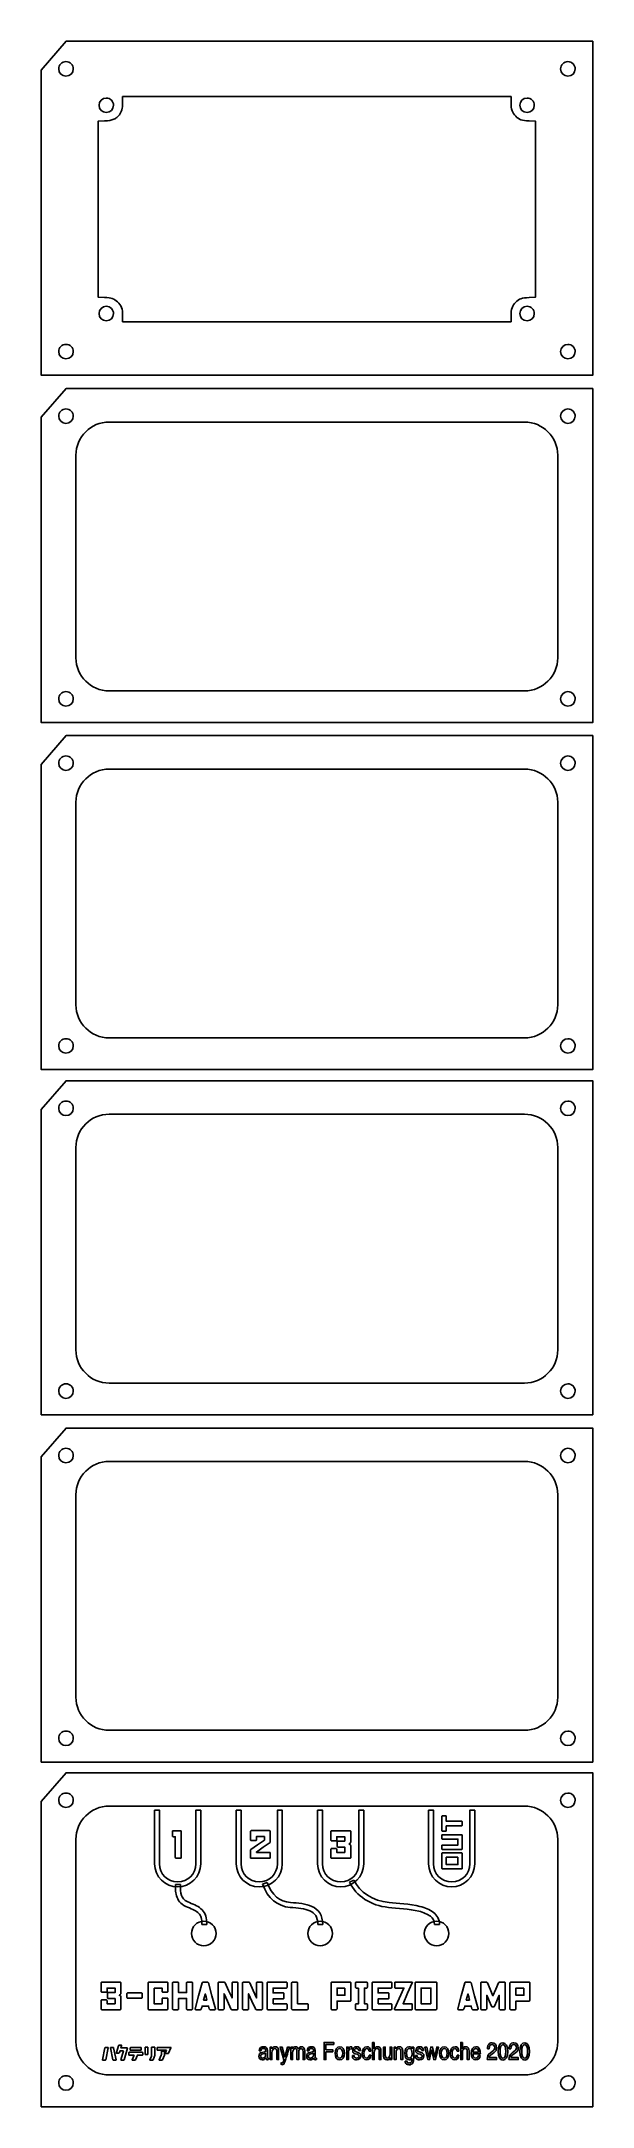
# Model space of a CAD drawing. Extents: x 36 to 171, y 10 to 513.
import ezdxf

# ---------------------------------------------------------------- set-up
doc = ezdxf.new("R2010")
doc.units = 0
doc.layers.add('Layer_1', color=7, linetype='CONTINUOUS')

msp = doc.modelspace()

# ---------------------------------------------------------------- linework, layer by layer
at = {"layer": 'Layer_1', "color": 7}
for points in [[(36.376434, 505.65071), (42.409731, 512.6439), (170.62037, 512.6439), (170.62037, 431.41406), (36.376434, 431.41406)], [(44.161511, 505.94094)], [(166.33945, 505.94094)], [(53.971998, 497.08393)], [(156.38961, 497.08393)], [(53.971998, 446.42593)], [(156.38961, 446.42593)], [(44.161511, 437.17087)], [(166.33945, 437.17087)], [(36.376434, 421.19338), (42.409731, 428.18657), (170.62037, 428.18657), (170.62037, 346.956787), (36.376434, 346.956787)], [(44.161511, 421.48361)], [(166.33945, 421.48361)], [(44.161511, 352.713597)], [(166.33945, 352.713597)], [(36.376434, 336.788595), (42.409731, 343.781785), (170.62037, 343.781785), (170.62037, 262.551946), (36.376434, 262.551946)], [(44.161511, 337.078825)], [(166.33945, 337.078825)], [(44.161511, 268.308756)], [(166.33945, 268.308756)], [(36.376434, 252.842795), (42.409731, 259.835985), (170.62037, 259.835985), (170.62037, 178.60611), (36.376434, 178.60611)], [(44.161511, 253.133025)], [(166.33945, 253.133025)], [(44.161511, 184.36292)], [(166.33945, 184.36292)], [(36.376434, 168.39217), (42.409731, 175.38536), (170.62037, 175.38536), (170.62037, 94.15552), (36.376434, 94.15552)], [(44.161511, 168.6824)], [(166.33945, 168.6824)], [(44.161511, 99.91233)], [(166.33945, 99.91233)], [(36.376434, 84.56527), (42.409731, 91.55846), (170.62037, 91.55846), (170.62037, 10.32862), (36.376434, 10.32862)], [(44.161511, 84.8555)], [(134.969491, 78.668399), (134.969491, 78.061329), (134.969491, 77.454265), (134.960385, 77.409625), (134.933068, 77.361653), (134.890057, 77.326859), (134.833868, 77.31531), (134.431913, 77.31531), (134.029958, 77.31531), (133.972066, 77.326859), (133.930683, 77.361653), (133.903366, 77.409625), (133.89426, 77.454265), (133.89426, 78.329296), (133.89426, 79.204334), (133.89426, 80.081016), (133.89426, 80.957705), (133.903366, 81.001531), (133.930683, 81.047059), (133.972066, 81.084297), (134.029958, 81.096734), (134.431913, 81.096734), (134.833868, 81.096734), (134.890131, 81.084297), (134.933142, 81.047059), (134.960459, 81.001531), (134.969565, 80.957705), (134.969565, 80.350642), (134.969565, 79.743578), (136.846996, 79.743578), (138.724426, 79.743578), (138.768252, 79.734473), (138.813707, 79.707155), (138.850944, 79.664144), (138.863381, 79.607881), (138.863381, 79.205926), (138.863381, 78.803978), (138.850944, 78.745272), (138.813707, 78.701446), (138.768178, 78.676646), (138.724352, 78.668355), (136.846922, 78.668377)], [(166.33945, 84.8555)], [(70.456188, 77.25979), (70.456188, 74.09143), (70.456188, 70.92306), (70.443898, 70.86386), (70.407028, 70.80246), (70.348928, 70.75216), (70.272958, 70.73536), (69.730002, 70.73536), (69.187045, 70.73536), (69.107725, 70.75216), (69.048515, 70.80246), (69.014995, 70.86396), (69.003825, 70.92316), (69.003825, 73.45919), (69.003825, 75.99522), (68.742401, 75.99522), (68.480978, 75.99522), (68.420648, 76.00752), (68.355848, 76.04442), (68.308928, 76.10252), (68.293288, 76.17842), (68.293288, 76.72138), (68.293288, 77.26434), (68.308928, 77.34254), (68.355848, 77.39844), (68.420648, 77.43534), (68.480978, 77.44764), (69.175873, 77.44764), (69.870768, 77.44764), (70.071863, 77.44764), (70.272958, 77.44764), (70.348928, 77.43084), (70.407018, 77.38054), (70.443888, 77.31904), (70.456178, 77.25984), (70.456179, 77.25979)], [(88.741113, 72.18773), (90.083981, 72.18773), (91.426849, 72.18773), (91.688273, 72.18773), (91.949696, 72.18773), (92.008906, 72.17543), (92.070356, 72.13853), (92.120626, 72.08263), (92.137386, 72.00443), (92.137386, 71.46147), (92.137386, 70.91851), (92.120626, 70.84251), (92.070356, 70.78441), (92.008916, 70.74751), (91.949706, 70.73521), (91.748611, 70.73521), (91.547516, 70.73521), (89.958865, 70.73521), (88.370214, 70.73521), (87.921102, 70.73521), (87.471989, 70.73521), (87.392669, 70.75201), (87.333459, 70.80221), (87.299939, 70.86371), (87.288769, 70.92291), (87.288769, 71.81219), (87.288769, 72.70148), (87.331219, 72.80088), (87.404959, 72.87578), (89.042767, 74.02872), (90.680574, 75.18167), (90.680574, 75.5995), (90.680574, 76.01733), (89.719787, 76.01733), (88.758999, 76.01733), (88.758999, 75.62854), (88.758999, 75.23976), (88.746709, 75.17946), (88.709839, 75.11466), (88.653979, 75.06766), (88.575779, 75.05206), (88.032807, 75.05206), (87.48985, 75.05206), (87.41053, 75.06766), (87.35132, 75.11466), (87.3178, 75.17946), (87.30663, 75.23976), (87.30663, 76.26311), (87.30663, 77.28646), (87.32227, 77.36246), (87.36919, 77.42056), (87.43399, 77.45736), (87.49432, 77.46966), (89.520912, 77.46966), (91.547503, 77.46966), (91.748598, 77.46966), (91.949693, 77.46966), (92.025663, 77.45286), (92.083753, 77.40266), (92.120623, 77.34116), (92.132913, 77.28196), (92.132913, 76.07539), (92.132913, 74.86882), (92.127313, 74.81072), (92.110563, 74.72582), (92.089333, 74.64872), (92.061403, 74.60512), (90.401252, 73.42984), (88.7411, 72.25455), (88.741104, 72.22105)], [(109.52286, 74.91368), (109.89154, 74.91368), (110.26021, 74.91368), (110.26021, 75.4544), (110.26021, 75.99512), (109.29049, 75.99512), (108.32076, 75.99512), (108.32076, 75.5974), (108.32076, 75.19968), (108.30846, 75.13938), (108.27156, 75.07458), (108.21346, 75.02758), (108.13746, 75.01198), (107.5945, 75.01198), (107.05154, 75.01198), (106.97224, 75.02758), (106.91304, 75.07458), (106.87954, 75.13938), (106.86834, 75.19968), (106.86834, 75.5974), (106.86834, 75.99512), (106.86834, 76.62075), (106.86834, 77.24638), (106.86834, 77.25338), (106.86834, 77.26038), (106.87954, 77.31958), (106.91304, 77.38108), (106.97224, 77.43128), (107.05154, 77.44808), (107.48502, 77.44808), (107.91849, 77.44808), (109.52278, 77.44808), (111.12707, 77.44808), (111.32817, 77.44808), (111.52926, 77.44808), (111.60526, 77.43128), (111.66336, 77.38108), (111.70026, 77.31958), (111.71256, 77.26038), (111.71256, 75.95326), (111.71256, 74.64614), (111.67236, 74.56124), (111.5517, 74.41376), (111.41206, 74.28193), (111.30592, 74.23503), (111.41538, 74.19593), (111.55617, 74.07862), (111.67348, 73.94344), (111.71258, 73.84177), (111.71258, 72.38271), (111.71258, 70.92366), (111.70028, 70.86446), (111.66338, 70.80306), (111.60528, 70.75286), (111.52928, 70.73606), (111.08017, 70.73606), (110.63105, 70.73606), (109.0424, 70.73606), (107.45375, 70.73606), (107.25266, 70.73606), (107.05156, 70.73606), (106.97226, 70.75286), (106.91306, 70.80306), (106.87956, 70.86456), (106.86836, 70.92376), (106.86836, 71.92923), (106.86836, 72.93471), (106.87956, 72.99391), (106.91306, 73.05541), (106.97226, 73.10571), (107.05156, 73.12251), (107.59452, 73.12251), (108.13748, 73.12251), (108.21348, 73.10571), (108.27158, 73.05541), (108.30848, 72.99391), (108.32078, 72.93471), (108.32078, 72.56157), (108.32078, 72.18843), (109.2905, 72.18843), (110.26023, 72.18843), (110.26023, 72.82523), (110.26023, 73.46203), (109.4201, 73.46203), (108.57997, 73.46203), (108.51967, 73.47433), (108.45487, 73.51113), (108.40787, 73.56923), (108.39227, 73.64523), (108.39227, 74.18818), (108.39227, 74.73114), (108.40787, 74.80934), (108.45487, 74.86514), (108.51967, 74.90204), (108.57997, 74.91434), (109.05142, 74.91435)], [(138.724352, 72.895502), (136.378799, 72.895502), (134.033252, 72.895502), (133.989426, 72.904607), (133.943972, 72.93185), (133.906808, 72.974862), (133.894371, 73.031125), (133.894371, 73.43308), (133.894371, 73.835028), (133.906808, 73.893734), (133.943972, 73.937559), (133.9895, 73.964062), (134.033326, 73.970725), (135.910757, 73.970725), (137.788187, 73.970725), (137.788187, 74.69027), (137.788187, 75.409815), (135.910757, 75.409815), (134.033326, 75.409815), (133.9895, 75.420401), (133.944046, 75.446238), (133.906882, 75.489249), (133.894445, 75.545512), (133.894445, 75.947467), (133.894445, 76.349415), (133.906882, 76.407307), (133.944046, 76.448615), (133.989574, 76.475859), (134.0334, 76.484964), (136.378947, 76.484964), (138.7245, 76.484964), (138.768326, 76.475859), (138.813781, 76.448615), (138.851018, 76.404789), (138.863455, 76.346083), (138.863455, 75.877968), (138.863455, 75.409852), (138.863455, 74.22054), (138.863455, 73.031221), (138.851018, 72.974958), (138.813781, 72.931947), (138.768252, 72.904704), (138.724426, 72.895598), (138.724426, 72.895583)], [(134.033252, 72.061817), (136.378799, 72.061817), (138.724352, 72.061817), (138.768178, 72.052711), (138.813633, 72.025468), (138.85087, 71.982456), (138.863307, 71.926193), (138.863307, 71.593716), (138.863307, 71.261238), (138.863307, 70.588007), (138.863307, 69.914783), (138.863307, 69.246511), (138.863307, 68.578247), (138.863307, 68.429372), (138.863307, 68.280504), (138.85087, 68.221798), (138.813633, 68.177973), (138.768104, 68.153172), (138.724278, 68.144881), (136.378725, 68.144881), (134.033178, 68.144881), (133.989352, 68.153172), (133.943898, 68.177973), (133.906734, 68.221798), (133.894297, 68.280579), (133.894297, 68.601478), (133.894297, 68.922377), (133.894297, 69.59891), (133.894297, 70.275451), (133.894297, 70.951984), (133.894297, 71.628525), (133.894297, 71.777392), (133.894297, 71.926267), (133.906734, 71.98253), (133.943898, 72.025542), (133.989426, 72.052785)], [(137.788113, 70.986638), (136.378799, 70.986638), (134.969491, 70.986638), (134.969491, 70.10333), (134.969491, 69.22003), (136.378799, 69.22003), (137.788113, 69.22003), (137.788113, 70.10333)], [(112.49385, 65.45223)], [(91.345416, 64.85653)], [(78.930724, 52.45322)], [(53.591183, 38.0929), (53.959857, 38.0929), (54.328531, 38.0929), (54.328531, 38.63362), (54.328531, 39.17434), (53.358806, 39.17434), (52.389081, 39.17434), (52.389081, 38.77662), (52.389081, 38.3789), (52.376791, 38.3186), (52.339921, 38.2538), (52.281821, 38.2069), (52.205851, 38.1913), (51.662894, 38.1913), (51.119938, 38.1913), (51.040618, 38.2069), (50.981408, 38.2538), (50.947888, 38.3186), (50.936718, 38.3789), (50.936718, 38.77662), (50.936718, 39.17434), (50.936718, 39.79997), (50.936718, 40.4256), (50.936718, 40.4326), (50.936718, 40.4396), (50.947888, 40.4988), (50.981408, 40.5602), (51.040618, 40.6105), (51.119938, 40.6273), (51.553409, 40.6273), (51.986881, 40.6273), (53.591172, 40.6273), (55.195464, 40.6273), (55.396559, 40.6273), (55.597654, 40.6273), (55.673624, 40.6105), (55.731714, 40.5602), (55.768584, 40.4987), (55.780874, 40.4395), (55.780874, 39.13238), (55.780874, 37.82527), (55.740654, 37.74037), (55.619997, 37.59289), (55.480348, 37.46106), (55.374214, 37.41416), (55.483702, 37.37506), (55.624466, 37.25775), (55.741771, 37.12257), (55.780871, 37.02091), (55.780871, 35.56185), (55.780871, 34.1028), (55.768581, 34.0436), (55.731711, 33.9822), (55.673611, 33.9319), (55.597641, 33.9151), (55.148549, 33.9151), (54.699437, 33.9151), (53.110786, 33.9151), (51.522135, 33.9151), (51.32104, 33.9151), (51.119945, 33.9151), (51.040625, 33.9319), (50.981415, 33.9822), (50.947895, 34.0437), (50.936725, 34.1029), (50.936725, 35.10837), (50.936725, 36.11385), (50.947895, 36.17305), (50.981415, 36.23445), (51.040625, 36.28465), (51.119945, 36.30145), (51.662901, 36.30145), (52.205858, 36.30145), (52.281828, 36.28465), (52.339918, 36.23445), (52.376788, 36.17295), (52.389078, 36.11375), (52.389078, 35.7406), (52.389078, 35.36746), (53.358803, 35.36746), (54.328528, 35.36746), (54.328528, 36.00426), (54.328528, 36.64106), (53.4884, 36.64106), (52.64827, 36.64106), (52.58794, 36.65336), (52.52314, 36.69026), (52.47622, 36.74836), (52.46058, 36.82426), (52.46058, 37.36722), (52.46058, 37.91018), (52.47622, 37.98838), (52.52314, 38.04428), (52.58794, 38.08118), (52.64827, 38.09348), (53.119726, 38.09344)], [(63.829156, 39.17438), (63.829156, 37.27068), (63.829156, 35.36698), (64.798881, 35.36698), (65.768606, 35.36698), (65.768606, 35.96356), (65.768606, 36.56014), (65.779776, 36.61934), (65.813296, 36.68074), (65.872506, 36.73104), (65.951826, 36.74784), (66.494782, 36.74784), (67.037739, 36.74784), (67.113709, 36.73104), (67.171799, 36.68074), (67.208669, 36.61924), (67.220959, 36.56004), (67.220959, 35.33113), (67.220959, 34.10222), (67.208669, 34.04302), (67.171799, 33.98162), (67.113699, 33.93142), (67.037729, 33.91462), (66.836646, 33.91462), (66.635551, 33.91462), (65.0469, 33.91462), (63.458249, 33.91462), (63.009137, 33.91462), (62.560025, 33.91462), (62.480705, 33.93142), (62.421495, 33.98162), (62.387975, 34.04312), (62.376805, 34.10232), (62.376805, 37.27068), (62.376805, 40.43904), (62.387975, 40.49824), (62.421495, 40.55964), (62.480705, 40.60994), (62.560025, 40.62674), (62.76112, 40.62674), (62.962215, 40.62674), (64.566506, 40.62674), (66.170798, 40.62674), (66.604269, 40.62674), (67.037741, 40.62674), (67.113711, 40.60994), (67.171801, 40.55964), (67.208671, 40.49814), (67.220961, 40.43894), (67.220961, 39.40889), (67.220961, 38.37884), (67.208671, 38.31854), (67.171801, 38.25374), (67.113701, 38.20674), (67.037731, 38.19114), (66.494774, 38.19114), (65.951818, 38.19114), (65.872498, 38.20674), (65.813288, 38.25374), (65.779768, 38.31854), (65.768598, 38.37884), (65.768598, 38.77656), (65.768598, 39.17428), (64.798873, 39.17428)], [(73.195715, 40.43904), (73.195715, 37.27068), (73.195715, 34.10232), (73.183425, 34.04312), (73.146555, 33.98172), (73.090695, 33.93152), (73.012495, 33.91472), (72.469538, 33.91472), (71.926582, 33.91472), (71.850612, 33.93152), (71.792522, 33.98172), (71.755652, 34.04322), (71.743362, 34.10242), (71.743362, 35.37378), (71.743362, 36.64515), (70.771402, 36.64515), (69.799443, 36.64515), (69.799443, 35.37378), (69.799443, 34.10242), (69.787153, 34.04322), (69.750283, 33.98182), (69.694423, 33.93162), (69.616223, 33.91482), (69.073261, 33.91482), (68.53031, 33.91482), (68.45434, 33.93162), (68.39625, 33.98182), (68.35938, 34.04332), (68.34709, 34.10252), (68.34709, 37.27088), (68.34709, 40.43924), (68.35938, 40.49844), (68.39625, 40.55984), (68.45769, 40.61014), (68.53478, 40.62694), (69.075502, 40.62694), (69.616224, 40.62694), (69.694434, 40.61014), (69.750294, 40.55984), (69.787164, 40.49834), (69.799454, 40.43914), (69.799454, 39.26832), (69.799454, 38.0975), (70.771413, 38.0975), (71.743373, 38.0975), (71.743373, 39.26832), (71.743373, 40.43914), (71.755663, 40.49834), (71.792533, 40.55974), (71.853973, 40.61004), (71.931063, 40.62684), (72.471785, 40.62684), (73.012507, 40.62684), (73.090717, 40.61004), (73.146577, 40.55974), (73.183447, 40.49824), (73.195737, 40.43904), (73.195731, 40.43904)], [(77.09696, 40.43011), (77.932621, 37.26622), (78.768283, 34.10232), (78.770483, 34.04312), (78.750363, 33.98172), (78.707913, 33.93152), (78.634173, 33.91472), (78.071106, 33.91472), (77.50804, 33.91472), (77.4276, 33.93152), (77.3561, 33.98172), (77.3047, 34.04322), (77.27566, 34.10242), (77.18405, 34.44875), (77.09244, 34.79508), (76.308217, 34.79508), (75.52395, 34.79508), (75.43234, 34.44875), (75.34073, 34.10242), (75.31168, 34.04322), (75.26029, 33.98182), (75.19102, 33.93162), (75.10835, 33.91482), (74.545284, 33.91482), (73.982218, 33.91482), (73.910718, 33.93162), (73.866028, 33.98182), (73.845918, 34.04332), (73.848118, 34.10252), (74.679311, 37.26642), (75.510504, 40.43031), (75.536204, 40.48951), (75.586474, 40.55091), (75.659084, 40.60111), (75.742874, 40.61791), (76.303705, 40.61791), (76.864537, 40.61791), (76.947207, 40.60111), (77.016467, 40.55091), (77.070087, 40.48941), (77.096897, 40.43021), (77.096898, 40.43021)], [(80.913297, 40.62673), (80.999327, 40.60993), (81.078647, 40.55963), (81.142327, 40.49813), (81.181427, 40.43893), (81.994744, 38.61343), (82.808062, 36.78794), (82.808062, 38.61343), (82.808062, 40.43893), (82.820352, 40.49813), (82.857222, 40.55953), (82.918662, 40.60983), (82.995752, 40.62663), (83.536474, 40.62663), (84.077197, 40.62663), (84.155407, 40.60983), (84.211267, 40.55953), (84.248137, 40.49803), (84.260427, 40.43883), (84.260427, 37.27047), (84.260427, 34.10211), (84.248137, 34.04291), (84.211267, 33.98141), (84.155407, 33.93111), (84.077207, 33.91431), (83.994537, 33.91431), (83.911867, 33.91431), (83.909567, 33.91231), (83.907267, 33.91031), (83.346435, 33.91031), (82.785603, 33.91031), (82.699573, 33.92711), (82.620253, 33.97741), (82.556573, 34.03891), (82.517473, 34.09811), (81.690748, 35.95265), (80.864024, 37.80719), (80.864024, 35.95489), (80.864024, 34.10258), (80.851734, 34.04338), (80.814864, 33.98188), (80.759004, 33.93158), (80.680804, 33.91478), (80.137847, 33.91478), (79.59489, 33.91478), (79.51892, 33.93158), (79.46083, 33.98188), (79.42396, 34.04338), (79.41167, 34.10258), (79.41167, 37.27094), (79.41167, 40.4393), (79.42396, 40.4985), (79.46083, 40.5599), (79.52227, 40.6102), (79.59936, 40.627), (80.256286, 40.62677)], [(86.883588, 40.62673), (86.969618, 40.60993), (87.048938, 40.55963), (87.112618, 40.49813), (87.151718, 40.43893), (87.965035, 38.61343), (88.778353, 36.78794), (88.778353, 38.61343), (88.778353, 40.43893), (88.790643, 40.49813), (88.827513, 40.55953), (88.888953, 40.60983), (88.966043, 40.62663), (89.506765, 40.62663), (90.047488, 40.62663), (90.125688, 40.60983), (90.181548, 40.55953), (90.218418, 40.49803), (90.230708, 40.43883), (90.230708, 37.27047), (90.230708, 34.10211), (90.218418, 34.04291), (90.181548, 33.98141), (90.125688, 33.93111), (90.047488, 33.91431), (89.964818, 33.91431), (89.882148, 33.91431), (89.879948, 33.91231), (89.877648, 33.91031), (89.31681, 33.91031), (88.755979, 33.91031), (88.669949, 33.92711), (88.590629, 33.97741), (88.526949, 34.03891), (88.487849, 34.09811), (87.661125, 35.95265), (86.834401, 37.80719), (86.834401, 35.95489), (86.834401, 34.10258), (86.822111, 34.04338), (86.785241, 33.98188), (86.729381, 33.93158), (86.651181, 33.91478), (86.108224, 33.91478), (85.565267, 33.91478), (85.489297, 33.93158), (85.431207, 33.98188), (85.394337, 34.04338), (85.382047, 34.10258), (85.382047, 37.27094), (85.382047, 40.4393), (85.394337, 40.4985), (85.431207, 40.5599), (85.492657, 40.6102), (85.569737, 40.627), (86.226663, 40.62677)], [(92.804719, 35.36698), (93.781147, 35.36698), (94.757575, 35.36698), (95.383204, 35.36698), (96.008834, 35.36698), (96.068044, 35.35468), (96.129494, 35.31778), (96.179764, 35.26188), (96.196524, 35.18368), (96.196524, 34.64072), (96.196524, 34.09777), (96.179764, 34.02177), (96.129494, 33.96367), (96.068054, 33.92687), (96.008844, 33.91457), (94.75981, 33.91457), (93.510786, 33.91457), (92.972298, 33.91457), (92.43381, 33.91457), (91.984698, 33.91457), (91.535586, 33.91457), (91.456266, 33.93137), (91.397056, 33.98167), (91.363536, 34.04317), (91.352366, 34.10237), (91.352366, 37.27073), (91.352366, 40.43909), (91.363536, 40.49829), (91.397056, 40.55979), (91.456266, 40.61009), (91.535586, 40.62689), (91.736681, 40.62689), (91.937776, 40.62689), (92.724281, 40.62689), (93.510786, 40.62689), (94.13418, 40.62689), (94.757575, 40.62689), (95.383205, 40.62689), (96.008834, 40.62689), (96.068044, 40.61459), (96.129494, 40.57779), (96.179764, 40.52189), (96.196524, 40.44369), (96.196524, 39.90073), (96.196524, 39.35778), (96.179764, 39.28178), (96.129494, 39.22368), (96.068054, 39.18678), (96.008844, 39.17448), (94.406787, 39.17448), (92.804729, 39.17448), (92.804729, 38.58907), (92.804729, 38.00366), (93.410249, 38.00366), (94.015768, 38.00366), (94.641397, 38.00366), (95.267026, 38.00366), (95.322886, 37.99136), (95.383216, 37.95446), (95.433486, 37.89856), (95.450246, 37.82036), (95.450246, 37.2774), (95.450246, 36.73445), (95.433486, 36.65845), (95.383216, 36.60035), (95.322886, 36.56355), (95.267026, 36.55125), (94.035878, 36.55125), (92.804729, 36.55125), (92.804729, 35.95915)], [(97.322653, 40.43904), (97.334943, 40.49824), (97.371813, 40.55964), (97.431023, 40.60994), (97.510343, 40.62674), (98.051065, 40.62674), (98.591787, 40.62674), (98.669997, 40.60994), (98.725857, 40.55964), (98.762727, 40.49814), (98.775017, 40.43894), (98.775017, 37.90291), (98.775017, 35.36688), (99.959243, 35.36688), (101.14347, 35.36688), (101.19933, 35.35458), (101.25966, 35.31768), (101.30993, 35.26178), (101.32669, 35.18358), (101.32669, 34.64062), (101.32669, 34.09767), (101.30993, 34.02167), (101.25966, 33.96357), (101.19933, 33.92677), (101.14347, 33.91447), (99.773789, 33.91447), (98.404109, 33.91447), (97.954996, 33.91447), (97.505884, 33.91447), (97.426564, 33.93127), (97.367354, 33.98157), (97.333834, 34.04307), (97.322664, 34.10227), (97.322664, 37.04719), (97.322664, 39.99212), (97.322662, 40.21556)], [(106.92159, 40.43904), (106.92759, 40.46364), (106.93899, 40.49264), (106.96019, 40.52834), (106.99709, 40.57304), (107.04849, 40.61324), (107.10429, 40.62664), (107.30538, 40.62664), (107.50648, 40.62664), (109.00128, 40.62664), (110.49609, 40.62664), (111.03681, 40.62664), (111.57754, 40.62664), (111.65354, 40.60984), (111.71164, 40.55954), (111.74854, 40.49804), (111.76084, 40.43884), (111.76084, 38.3117), (111.76084, 36.18457), (111.74854, 36.12427), (111.71164, 36.05947), (111.65354, 36.01247), (111.57754, 35.99687), (109.97548, 35.99687), (108.37342, 35.99687), (108.37342, 35.04949), (108.37342, 34.10211), (108.36112, 34.04291), (108.32432, 33.98141), (108.26622, 33.93121), (108.19032, 33.91441), (107.64736, 33.91441), (107.10441, 33.91441), (107.02511, 33.93121), (106.96591, 33.98141), (106.93241, 34.04291), (106.92121, 34.10211), (106.92117, 37.27052)], [(113.60242, 39.17438), (113.34099, 39.17438), (113.07957, 39.17438), (113.01927, 39.18668), (112.95447, 39.22358), (112.90747, 39.28168), (112.89187, 39.35768), (112.89187, 39.90064), (112.89187, 40.44359), (112.90747, 40.52179), (112.95447, 40.57769), (113.01927, 40.61449), (113.07957, 40.62679), (113.70297, 40.62679), (114.32636, 40.62679), (114.95199, 40.62679), (115.57762, 40.62679), (115.63682, 40.61449), (115.69822, 40.57769), (115.74842, 40.52179), (115.76522, 40.44359), (115.76522, 39.90064), (115.76522, 39.35768), (115.74842, 39.28168), (115.69822, 39.22358), (115.63672, 39.18668), (115.57752, 39.17438), (115.3161, 39.17438), (115.05467, 39.17438), (115.05467, 37.27068), (115.05467, 35.36698), (115.3161, 35.36698), (115.57752, 35.36698), (115.63672, 35.35468), (115.69812, 35.31778), (115.74832, 35.26188), (115.76512, 35.18368), (115.76512, 34.64072), (115.76512, 34.09777), (115.74832, 34.02177), (115.69812, 33.96367), (115.63662, 33.92687), (115.57742, 33.91457), (114.95179, 33.91457), (114.32616, 33.91457), (113.70277, 33.91457), (113.07937, 33.91457), (113.01907, 33.92687), (112.95427, 33.96367), (112.90727, 34.02177), (112.89167, 34.09777), (112.89167, 34.64072), (112.89167, 35.18368), (112.90727, 35.26188), (112.95427, 35.31778), (113.01907, 35.35468), (113.07937, 35.36698), (113.3408, 35.36698), (113.60222, 35.36698), (113.60222, 37.27068)], [(118.34826, 35.36698), (119.32469, 35.36698), (120.30111, 35.36698), (120.92674, 35.36698), (121.55237, 35.36698), (121.61157, 35.35468), (121.67307, 35.31778), (121.72327, 35.26188), (121.74007, 35.18368), (121.74007, 34.64072), (121.74007, 34.09777), (121.72327, 34.02177), (121.67307, 33.96367), (121.61157, 33.92687), (121.55237, 33.91457), (120.30334, 33.91457), (119.05432, 33.91457), (118.51583, 33.91457), (117.97735, 33.91457), (117.52823, 33.91457), (117.07912, 33.91457), (116.99982, 33.93137), (116.94062, 33.98167), (116.90712, 34.04317), (116.89592, 34.10237), (116.89592, 37.27073), (116.89592, 40.43909), (116.90712, 40.49829), (116.94062, 40.55979), (116.99982, 40.61009), (117.07912, 40.62689), (117.28021, 40.62689), (117.48131, 40.62689), (118.26781, 40.62689), (119.05432, 40.62689), (119.67771, 40.62689), (120.30111, 40.62689), (120.92674, 40.62689), (121.55237, 40.62689), (121.61157, 40.61459), (121.67307, 40.57779), (121.72327, 40.52189), (121.74007, 40.44369), (121.74007, 39.90073), (121.74007, 39.35778), (121.72327, 39.28178), (121.67307, 39.22368), (121.61157, 39.18678), (121.55237, 39.17448), (119.95031, 39.17448), (118.34826, 39.17448), (118.34826, 38.58907), (118.34826, 38.00366), (118.95378, 38.00366), (119.5593, 38.00366), (120.18492, 38.00366), (120.81055, 38.00366), (120.86645, 37.99136), (120.92675, 37.95446), (120.97695, 37.89856), (120.99375, 37.82036), (120.99375, 37.2774), (120.99375, 36.73445), (120.97695, 36.65845), (120.92675, 36.60035), (120.86645, 36.56355), (120.81065, 36.55125), (119.57951, 36.55125), (118.34836, 36.55125), (118.34836, 35.95915)], [(125.86474, 40.62673), (126.23118, 40.62673), (126.59762, 40.62673), (126.67022, 40.60883), (126.70932, 40.55523), (126.71832, 40.49043), (126.70042, 40.43903), (125.56759, 37.90077), (124.43475, 35.3625), (125.47151, 35.3625), (126.50826, 35.3625), (126.56746, 35.3502), (126.62886, 35.3133), (126.67906, 35.2574), (126.69586, 35.1792), (126.69586, 34.63625), (126.69586, 34.09329), (126.67906, 34.01729), (126.62886, 33.95919), (126.56736, 33.92239), (126.50816, 33.91009), (124.87929, 33.91009), (123.25042, 33.91009), (122.86611, 33.91009), (122.48179, 33.91009), (122.40919, 33.92799), (122.37009, 33.98159), (122.36109, 34.04639), (122.37899, 34.09779), (123.51182, 36.63605), (124.64466, 39.17432), (123.62577, 39.17432), (122.60689, 39.17432), (122.54659, 39.18662), (122.48179, 39.22352), (122.43489, 39.28162), (122.41929, 39.35762), (122.41929, 39.90057), (122.41929, 40.44353), (122.43489, 40.52173), (122.48179, 40.57763), (122.54659, 40.61443), (122.60689, 40.62673), (124.23576, 40.62673)], [(132.66176, 40.43904), (132.66176, 37.27068), (132.66176, 34.10232), (132.64946, 34.04312), (132.61256, 33.98172), (132.55446, 33.93152), (132.47846, 33.91472), (132.02935, 33.91472), (131.58024, 33.91472), (130.67084, 33.91472), (129.76144, 33.91472), (128.85875, 33.91472), (127.95606, 33.91472), (127.75496, 33.91472), (127.55387, 33.91472), (127.47457, 33.93152), (127.41537, 33.98172), (127.38187, 34.04322), (127.37067, 34.10242), (127.37067, 37.27078), (127.37067, 40.43914), (127.38187, 40.49834), (127.41537, 40.55974), (127.47457, 40.61004), (127.55387, 40.62684), (127.98734, 40.62684), (128.42081, 40.62684), (129.33467, 40.62684), (130.24854, 40.62684), (131.1624, 40.62684), (132.07627, 40.62684), (132.27736, 40.62684), (132.47846, 40.62684), (132.55446, 40.61004), (132.61256, 40.55974), (132.64946, 40.49824)], [(141.03625, 40.43011), (141.87192, 37.26622), (142.70758, 34.10232), (142.70958, 34.04312), (142.68948, 33.98172), (142.64698, 33.93152), (142.57328, 33.91472), (142.01022, 33.91472), (141.44715, 33.91472), (141.36675, 33.93152), (141.29525, 33.98172), (141.24385, 34.04322), (141.21485, 34.10242), (141.12325, 34.44875), (141.03165, 34.79508), (140.24738, 34.79508), (139.4631, 34.79508), (139.3715, 34.44875), (139.2799, 34.10242), (139.2508, 34.04322), (139.1995, 33.98182), (139.1302, 33.93162), (139.0475, 33.91482), (138.48444, 33.91482), (137.92137, 33.91482), (137.84987, 33.93162), (137.80517, 33.98182), (137.78507, 34.04332), (137.78707, 34.10252), (138.61827, 37.26642), (139.44946, 40.43031), (139.47516, 40.48951), (139.52546, 40.55091), (139.59806, 40.60111), (139.68186, 40.61791), (140.2427, 40.61791), (140.80353, 40.61791), (140.88623, 40.60111), (140.95553, 40.55091), (141.00913, 40.48941), (141.03593, 40.43021), (141.03592, 40.43021)], [(144.73193, 40.62673), (144.81793, 40.60993), (144.89723, 40.55963), (144.96093, 40.49813), (145.00003, 40.43893), (145.67034, 38.8838), (146.34066, 37.32866), (147.01321, 38.8838), (147.68577, 40.43893), (147.72147, 40.49813), (147.78407, 40.55953), (147.86337, 40.60983), (147.94937, 40.62663), (148.54595, 40.62663), (149.14254, 40.62663), (149.22184, 40.60983), (149.28104, 40.55953), (149.31794, 40.49803), (149.33024, 40.43883), (149.33024, 37.27047), (149.33024, 34.10211), (149.31794, 34.04291), (149.28104, 33.98141), (149.22294, 33.93111), (149.14704, 33.91431), (148.60408, 33.91431), (148.06112, 33.91431), (147.98182, 33.93111), (147.92262, 33.98141), (147.88912, 34.04291), (147.87792, 34.10211), (147.87792, 35.77567), (147.87792, 37.44922), (147.29474, 36.10635), (146.71157, 34.76348), (146.67247, 34.70428), (146.60877, 34.64288), (146.53277, 34.59258), (146.44787, 34.57578), (146.34062, 34.57578), (146.23337, 34.57578), (146.15067, 34.59258), (146.07247, 34.64288), (146.00877, 34.70438), (145.96967, 34.76358), (145.3865, 36.10645), (144.80332, 37.44932), (144.80332, 35.77577), (144.80332, 34.10221), (144.79102, 34.04301), (144.75422, 33.98151), (144.69832, 33.93121), (144.62012, 33.91441), (144.07716, 33.91441), (143.53421, 33.91441), (143.45821, 33.93121), (143.40011, 33.98151), (143.36321, 34.04301), (143.35091, 34.10221), (143.35091, 37.27057), (143.35091, 40.43893), (143.36321, 40.49813), (143.40011, 40.55953), (143.46151, 40.60983), (143.53861, 40.62663), (144.13517, 40.62663)], [(150.46538, 40.43904), (150.47138, 40.46364), (150.48278, 40.49264), (150.50398, 40.52834), (150.54088, 40.57304), (150.59228, 40.61324), (150.64808, 40.62664), (150.84917, 40.62664), (151.05027, 40.62664), (152.54507, 40.62664), (154.03988, 40.62664), (154.5806, 40.62664), (155.12132, 40.62664), (155.19732, 40.60984), (155.25542, 40.55954), (155.29222, 40.49804), (155.30452, 40.43884), (155.30452, 38.3117), (155.30452, 36.18457), (155.29222, 36.12427), (155.25542, 36.05947), (155.19732, 36.01247), (155.12132, 35.99687), (153.51926, 35.99687), (151.91721, 35.99687), (151.91721, 35.04949), (151.91721, 34.10211), (151.90491, 34.04291), (151.86801, 33.98141), (151.80991, 33.93121), (151.73391, 33.91441), (151.19095, 33.91441), (150.648, 33.91441), (150.5687, 33.93121), (150.5095, 33.98141), (150.476, 34.04291), (150.4648, 34.10211), (150.46481, 37.27052)], [(60.73676, 38.0125), (60.80156, 37.9991), (60.87083, 37.9589), (60.92781, 37.8997), (60.9468, 37.8204), (60.9468, 37.36012), (60.9468, 36.89983), (60.92781, 36.81933), (60.87083, 36.75683), (60.80156, 36.71993), (60.73676, 36.70763), (59.08778, 36.70763), (57.438801, 36.70763), (57.375121, 36.71993), (57.309211, 36.75683), (57.258941, 36.81713), (57.242181, 36.89983), (57.242181, 37.36012), (57.242181, 37.8204), (57.258941, 37.9031), (57.309211, 37.9634), (57.375121, 38.0003), (57.438801, 38.0126), (59.08778, 38.01257)], [(76.708176, 36.24733), (76.507081, 37.01149), (76.305986, 37.77565), (76.104891, 37.01149), (75.903796, 36.24733), (76.305986, 36.24733)], [(110.30893, 39.17438), (109.34143, 39.17438), (108.37394, 39.17438), (108.37394, 38.3119), (108.37394, 37.44943), (108.97946, 37.44943), (109.58498, 37.44943), (109.94695, 37.44943), (110.30893, 37.44943), (110.30893, 38.3119)], [(131.20941, 35.36698), (131.20941, 37.27068), (131.20941, 39.17438), (130.01624, 39.17438), (128.82308, 39.17438), (128.82308, 37.27068), (128.82308, 35.36698), (130.01624, 35.36698)], [(140.64747, 36.24733), (140.44637, 37.01149), (140.24528, 37.77565), (140.04419, 37.01149), (139.84309, 36.24733), (140.24528, 36.24733)], [(153.85271, 39.17438), (152.88522, 39.17438), (151.91773, 39.17438), (151.91773, 38.3119), (151.91773, 37.44943), (152.52325, 37.44943), (153.12877, 37.44943), (153.49074, 37.44943), (153.85271, 37.44943), (153.85271, 38.3119)], [(105.671678, 23.68043), (107.346778, 23.68043), (107.346778, 24.18645), (105.671678, 24.18645), (105.671678, 25.46022), (107.573618, 25.46022), (107.573618, 25.96624), (105.206378, 25.96624), (105.206378, 21.79013), (105.671678, 21.79013)], [(148.770538, 25.42532)], [(148.776538, 25.879)], [(154.064288, 25.42532)], [(154.070288, 25.879)], [(53.977006, 24.642994)], [(60.609164, 24.052107)], [(61.66097, 23.106675)], [(109.050498, 24.47145)], [(109.056498, 24.9193)], [(125.970698, 24.46563)], [(131.404498, 24.169), (131.916328, 21.79013), (132.346738, 21.79013), (133.073778, 24.83206), (132.654998, 24.83206), (132.143168, 22.41829), (131.654598, 24.83206), (131.183478, 24.83206), (130.700718, 22.41829), (130.217968, 24.83206), (129.758478, 24.83206), (130.479698, 21.79013), (130.910108, 21.79013)], [(134.474138, 24.47145)], [(134.480138, 24.9193)], [(44.161511, 16.08543)], [(166.33945, 16.08543)]]:
    msp.add_lwpolyline(points, close=True, dxfattribs=at)
at = {"layer": 'Layer_1', "color": 1}
for points in [[(51.790931, 493.29156), (52.464231, 493.33686), (53.058441, 493.41586), (53.581141, 493.53174), (54.039921, 493.68762), (54.247721, 493.78152), (54.442391, 493.8866), (54.624881, 494.00324), (54.796131, 494.13183), (54.957111, 494.27277), (55.108751, 494.42645), (55.387821, 494.77356), (55.609041, 495.10146), (55.785021, 495.40369), (55.920801, 495.69929), (56.021411, 496.00733), (56.091911, 496.34685), (56.137311, 496.73691), (56.162611, 497.19656), (56.172911, 497.74485), (56.183611, 499.19124), (103.45584, 499.19124), (150.72806, 499.19124), (150.72906, 497.74485), (150.74346, 497.16162), (150.78776, 496.64525), (150.86536, 496.18595), (150.97953, 495.77392), (151.13361, 495.39939), (151.33095, 495.05258), (151.57489, 494.72369), (151.86875, 494.40294), (152.16162, 494.13497), (152.46465, 493.91169), (152.78929, 493.7292), (153.14698, 493.58363), (153.54918, 493.47108), (154.00734, 493.38768), (154.53292, 493.32948), (155.13736, 493.29268), (156.6543, 493.22838), (156.6543, 471.81757), (156.6543, 450.40679), (155.11211, 450.33369), (154.51237, 450.29469), (153.99479, 450.23579), (153.54594, 450.15239), (153.1524, 450.03973), (152.80073, 449.89317), (152.47751, 449.70804), (152.16931, 449.47966), (151.86269, 449.20337), (151.57177, 448.89298), (151.32978, 448.57126), (151.13357, 448.22898), (150.98, 447.85692), (150.86591, 447.44587), (150.78811, 446.98659), (150.74351, 446.46988), (150.72901, 445.8865), (150.72801, 444.44011), (103.45578, 444.44011), (56.183561, 444.44011), (56.182561, 445.8865), (56.167161, 446.49275), (56.119561, 447.02435), (56.035561, 447.49274), (55.910921, 447.90936), (55.741351, 448.28565), (55.522571, 448.63304), (55.250351, 448.96297), (54.920451, 449.28688), (54.607611, 449.55254), (54.306751, 449.76807), (54.000391, 449.93926), (53.671031, 450.07195), (53.301191, 450.17195), (52.873421, 450.24505), (52.370241, 450.29715), (51.774171, 450.33395), (50.257231, 450.40675), (50.257231, 471.81753), (50.257231, 493.22831), (51.791232, 493.29151), (51.791262, 493.29151)], [(78.930724, 52.45322)], [(107.26152, 52.45322)], [(135.60706, 52.45322)]]:
    msp.add_lwpolyline(points, close=True, dxfattribs=at)
for points in [[(52.886561, 420.05158), (154.02302, 420.05158)], [(44.812343, 362.739386), (44.812343, 411.9754)], [(162.09919, 411.9754), (162.09919, 362.739386)], [(154.02302, 354.665167), (52.886561, 354.665167)], [(52.886561, 335.646795), (154.02302, 335.646795)], [(44.812343, 278.334548), (44.812343, 327.570615)], [(162.09919, 327.570615), (162.09919, 278.334548)], [(154.02302, 270.260326), (52.886561, 270.260326)], [(52.886561, 251.700995), (154.02302, 251.700995)], [(44.812343, 194.38873), (44.812343, 243.624815)], [(162.09919, 243.624815), (162.09919, 194.38873)], [(154.02302, 186.31449), (52.886561, 186.31449)], [(52.886561, 167.25037), (154.02302, 167.25037)], [(44.812343, 109.93812), (44.812343, 159.17419)], [(162.09919, 159.17419), (162.09919, 109.93812)], [(154.02302, 101.8639), (52.886561, 101.8639)], [(52.886561, 83.42347), (154.02302, 83.42347)], [(44.812343, 26.11122), (44.812343, 75.34729)], [(162.09919, 75.34729), (162.09919, 26.11122)], [(154.02302, 18.037), (52.886561, 18.037)]]:
    msp.add_lwpolyline(points, dxfattribs=at)
at = {"layer": 'Layer_1', "color": 7}
for points in [[(63.96651, 82.44051), (63.96651, 69.39364)], [(65.167681, 69.39364), (65.167681, 82.44051), (63.96651, 82.44051)], [(75.191119, 69.39364), (75.191119, 82.44051), (73.989947, 82.44051), (73.989947, 69.39364)], [(83.831744, 82.44051), (83.831744, 69.39364)], [(85.032916, 69.39364), (85.032916, 82.44051), (83.831744, 82.44051)], [(95.0544, 69.39364), (95.0544, 82.44051), (93.855181, 82.44051), (93.855181, 69.39364)], [(103.6501, 82.44051), (103.6501, 69.39364)], [(104.85127, 69.39364), (104.85127, 82.44051), (103.6501, 82.44051)], [(114.87471, 69.39364), (114.87471, 82.44051), (113.67354, 82.44051), (113.67354, 69.39364)], [(130.67159, 82.44051), (130.67159, 69.39364)], [(131.87276, 69.39364), (131.87276, 82.44051), (130.67159, 82.44051)], [(141.89424, 69.39364), (141.89424, 82.44051), (140.69502, 82.44051), (140.69502, 69.39364)], [(112.49385, 65.45223), (111.41573, 64.92293)], [(70.267291, 64.33501), (69.070025, 64.39168)], [(91.345416, 64.85653), (90.228228, 64.41903)], [(75.501666, 54.62996), (76.700884, 54.61236)], [(103.70869, 54.62215), (104.90791, 54.62215)], [(132.10909, 54.62215), (133.3083, 54.62215)], [(54.650617, 23.48013), (55.15642, 25.162995)], [(55.295869, 25.262262), (55.89149, 25.262262)], [(55.943469, 25.162999), (55.782746, 24.624104), (57.274158, 24.624104)], [(117.448438, 25.96624), (117.029658, 25.96624), (117.029658, 21.79013), (117.448438, 21.79013), (117.448438, 23.44778)], [(117.448438, 24.41329), (117.448438, 25.96624)], [(138.896078, 25.96624), (138.477308, 25.96624), (138.477308, 21.79013), (138.896078, 21.79013), (138.896078, 23.44778)], [(138.896078, 24.41329), (138.896078, 25.96624)], [(51.289602, 21.721624), (51.885245, 24.642994)], [(51.939597, 21.622357), (51.365246, 21.622357)], [(52.003409, 24.742261), (52.57539, 24.742261)], [(52.653375, 24.642994), (52.057757, 21.721624)], [(53.804493, 21.721624), (53.208876, 24.642994)], [(53.286861, 24.742261), (53.858842, 24.742261)], [(54.497, 21.622357), (53.922654, 21.622357)], [(53.977003, 24.642994), (54.57262, 21.721624)], [(55.298234, 23.380871), (54.702617, 23.380871)], [(56.413835, 23.933929), (55.574769, 23.933929), (55.437686, 23.480121)], [(55.780372, 21.721641), (56.413835, 23.933929)], [(56.430363, 21.622374), (55.856017, 21.622374)], [(57.352139, 24.524837), (56.548528, 21.721641)], [(57.690151, 22.971948), (57.690151, 23.458847)], [(57.80125, 23.560479), (60.963699, 23.560479)], [(59.023213, 22.870329), (57.80125, 22.870329)], [(58.044687, 24.153718), (58.044687, 24.64062)], [(58.155783, 24.74224), (60.609164, 24.74224)], [(60.609164, 24.052102), (58.155783, 24.052102)], [(58.522135, 21.721674), (59.023213, 22.870329)], [(59.172117, 21.62239), (58.597771, 21.62239)], [(60.963699, 22.870354), (59.791373, 22.870354), (59.290294, 21.721662)], [(60.71316, 24.64062), (60.71316, 24.153735)], [(61.067693, 23.458859), (61.067693, 22.971973)], [(61.660953, 23.106675), (61.660953, 24.73281)], [(61.762572, 24.843885), (62.249467, 24.843885)], [(62.249483, 23.002686), (61.762589, 23.002686)], [(62.351099, 24.73281), (62.351099, 23.106675)], [(62.8121, 21.721624), (63.201996, 22.593776)], [(63.462082, 21.62234), (62.887737, 21.62234)], [(63.237447, 22.761598), (63.23995, 22.794672), (63.23995, 24.744605)], [(63.3392, 24.843885), (63.911185, 24.843885)], [(63.970247, 22.593768), (63.58026, 21.721612)], [(64.008075, 24.744605), (64.008075, 22.794672)], [(64.598862, 24.153718), (64.598862, 24.64062)], [(64.70286, 24.742223), (67.881854, 24.742223)], [(66.886791, 24.052102), (64.70286, 24.052102)], [(65.080961, 21.721645), (65.598652, 22.898685)], [(65.730939, 21.622374), (65.156593, 21.622374)], [(65.631726, 23.061773), (65.636439, 23.099601), (65.636439, 23.730673)], [(65.735689, 23.829941), (66.307674, 23.829941)], [(66.366736, 22.898698), (65.849116, 21.721637)], [(66.404564, 23.730673), (66.404564, 23.099601)], [(66.558277, 23.331185), (66.886791, 24.052102)], [(67.20589, 23.231913), (66.610273, 23.231913)], [(67.933869, 24.642943), (67.345342, 23.331164)], [(89.45872, 23.90717), (89.842594, 23.90727)], [(90.784836, 23.63972), (90.092695, 23.53502)], [(90.994223, 23.34308), (90.994223, 22.84288)], [(91.413, 22.31931), (91.413, 24.07002)], [(91.692183, 21.79007), (91.692183, 22.16231)], [(92.512734, 24.83206), (92.117225, 24.83206), (92.117225, 21.79013), (92.535999, 21.79013), (92.535999, 23.44778)], [(92.512734, 24.3842), (92.512734, 24.83206)], [(93.734159, 23.66298), (93.734159, 21.79013), (94.152934, 21.79013), (94.152934, 23.86074)], [(95.64818, 22.33686), (94.979304, 24.83206), (94.508183, 24.83206), (95.432976, 21.7087), (95.328283, 21.39462)], [(94.735019, 21.05724), (94.735019, 20.59194), (94.769919, 20.58034)], [(96.613689, 24.23298), (96.788178, 24.83206), (96.322874, 24.83206), (95.64818, 22.33686)], [(97.545205, 24.3842), (97.545205, 24.83206), (97.149696, 24.83206), (97.149696, 21.79013)], [(97.149696, 21.79013), (97.568471, 21.79013), (97.568471, 23.44778)], [(98.621223, 23.89563), (98.621223, 21.79013), (99.039997, 21.79013), (99.039997, 23.64553)], [(100.092748, 23.75604), (100.092748, 21.79013), (100.511528, 21.79013), (100.511528, 23.89563)], [(101.114108, 23.90717), (101.497938, 23.90727)], [(102.440178, 23.63972), (101.748038, 23.53502)], [(102.649568, 23.34308), (102.649568, 22.84288)], [(103.068388, 22.31931), (103.068388, 24.07002)], [(103.347578, 21.79007), (103.347578, 22.16231)], [(111.121748, 24.31437), (111.121748, 24.83202), (110.726238, 24.83202), (110.726238, 21.79009), (111.145008, 21.79009), (111.145008, 23.56406)], [(111.784808, 24.37835), (111.941848, 24.37839)], [(111.941848, 24.37839), (111.941848, 24.90186)], [(112.508568, 22.76727), (112.101428, 22.76727)], [(112.758678, 23.20931), (113.247248, 23.0639)], [(113.462448, 23.51176), (113.037858, 23.63972)], [(113.671838, 23.96543), (114.078978, 23.96543)], [(116.202838, 23.80839), (116.609978, 23.80839)], [(116.609978, 22.86615), (116.202838, 22.86615)], [(118.646598, 23.77931), (118.646598, 21.79013), (119.065368, 21.79013), (119.065368, 23.86074)], [(120.112768, 22.8138), (120.112768, 24.83206), (119.693988, 24.83206), (119.693988, 22.64513)], [(121.700618, 21.79013), (121.700618, 24.83206), (121.281838, 24.83206), (121.281838, 23.15696)], [(121.305108, 22.26125), (121.305108, 21.79013), (121.700618, 21.79013)], [(122.718928, 24.83206), (122.323418, 24.83206), (122.323418, 21.79013), (122.742188, 21.79013), (122.742188, 23.44778)], [(122.718928, 24.3842), (122.718928, 24.83206)], [(123.940348, 23.66298), (123.940348, 21.79013), (124.359118, 21.79013), (124.359118, 23.86074)], [(125.348348, 21.41789), (124.929578, 21.41789)], [(126.622128, 22.12748), (126.622128, 22.00533)], [(127.040898, 24.83206), (126.645388, 24.83206), (126.645388, 24.3842)], [(127.040898, 22.04023), (127.040898, 24.83206)], [(127.867268, 22.76727), (127.460128, 22.76727)], [(128.117368, 23.20931), (128.605938, 23.0639)], [(128.821138, 23.51176), (128.396548, 23.63972)], [(129.030528, 23.96543), (129.437668, 23.96543)], [(137.650478, 23.80839), (138.057618, 23.80839)], [(138.057618, 22.86615), (137.650478, 22.86615)], [(140.094238, 23.77931), (140.094238, 21.79013), (140.513018, 21.79013), (140.513018, 23.86074)], [(142.839998, 23.55247), (141.455718, 23.55247)], [(141.455718, 23.14533), (143.276218, 23.14533)], [(143.241318, 22.744), (142.822548, 22.744)], [(144.914048, 21.79013), (147.211498, 21.79013), (147.211498, 22.27288), (145.385178, 22.27288)], [(145.001298, 24.41329), (145.420068, 24.41329)], [(146.147108, 23.72696), (145.699258, 23.41288)], [(145.966808, 23.05809), (146.315788, 23.29074)], [(150.207808, 21.79013), (152.505248, 21.79013), (152.505248, 22.27288), (150.678928, 22.27288)], [(150.295048, 24.41329), (150.713818, 24.41329)], [(151.440858, 23.72696), (150.993008, 23.41288)], [(151.260558, 23.05809), (151.609538, 23.29074)]]:
    msp.add_lwpolyline(points, dxfattribs=at)
for points in [[(41.14825, 507.189075), (41.479275, 507.520101), (41.928243, 507.70607), (42.396384, 507.70607)], [(42.396384, 507.70607), (42.864525, 507.70607), (43.313493, 507.520101), (43.644518, 507.189075)], [(163.326184, 507.189076), (163.65721, 507.520103), (164.106178, 507.706071), (164.57432, 507.70607)], [(164.57432, 507.70607), (165.042462, 507.706071), (165.49143, 507.520103), (165.822456, 507.189076)], [(40.631257, 505.94094), (40.631256, 506.409081), (40.817224, 506.858049), (41.14825, 507.189075)], [(42.396384, 504.17582), (41.421534, 504.17582), (40.631261, 504.96609), (40.631257, 505.94094)], [(44.161511, 505.94094), (44.161507, 504.96609), (43.371234, 504.17582), (42.396384, 504.17582)], [(43.644518, 507.189075), (43.975544, 506.858049), (44.161512, 506.409081), (44.161511, 505.94094)], [(162.80919, 505.94094), (162.809189, 506.409082), (162.995157, 506.85805), (163.326184, 507.189076)], [(164.57432, 504.17582), (163.599469, 504.175818), (162.809194, 504.966089), (162.80919, 505.94094)], [(166.33945, 505.94094), (166.339446, 504.966089), (165.549171, 504.175818), (164.57432, 504.17582)], [(165.822456, 507.189076), (166.153483, 506.85805), (166.339451, 506.409082), (166.33945, 505.94094)], [(50.441748, 497.08393), (50.441746, 498.058781), (51.232017, 498.849056), (52.206868, 498.84906)], [(52.206868, 498.84906), (52.67501, 498.849061), (53.123978, 498.663093), (53.455004, 498.332066)], [(53.455004, 498.332066), (53.786031, 498.00104), (53.971999, 497.552072), (53.971998, 497.08393)], [(152.85936, 497.08393), (152.859358, 498.058781), (153.649629, 498.849056), (154.62448, 498.84906)], [(154.62448, 498.84906), (155.092622, 498.849061), (155.54159, 498.663093), (155.872616, 498.332066)], [(155.872616, 498.332066), (156.203643, 498.00104), (156.389611, 497.552072), (156.38961, 497.08393)], [(52.206868, 495.31881), (51.232021, 495.318814), (50.441752, 496.109083), (50.441748, 497.08393)], [(53.971998, 497.08393), (53.971994, 496.109079), (53.181719, 495.318808), (52.206868, 495.31881)], [(154.62448, 495.31881), (153.649633, 495.318814), (152.859364, 496.109083), (152.85936, 497.08393)], [(156.38961, 497.08393), (156.389606, 496.109079), (155.599331, 495.318808), (154.62448, 495.31881)], [(50.441748, 446.42593), (50.441746, 447.400781), (51.232017, 448.191056), (52.206868, 448.19106)], [(52.206868, 448.19106), (52.67501, 448.191061), (53.123978, 448.005093), (53.455004, 447.674066)], [(53.455004, 447.674066), (53.786031, 447.34304), (53.971999, 446.894072), (53.971998, 446.42593)], [(152.85936, 446.42593), (152.859358, 447.400781), (153.649629, 448.191056), (154.62448, 448.19106)], [(154.62448, 448.19106), (155.092622, 448.191061), (155.54159, 448.005093), (155.872616, 447.674066)], [(155.872616, 447.674066), (156.203643, 447.34304), (156.389611, 446.894072), (156.38961, 446.42593)], [(52.206868, 444.66081), (51.232021, 444.660814), (50.441752, 445.451083), (50.441748, 446.42593)], [(53.971998, 446.42593), (53.971994, 445.451079), (53.181719, 444.660808), (52.206868, 444.66081)], [(154.62448, 444.66081), (153.649633, 444.660814), (152.859364, 445.451083), (152.85936, 446.42593)], [(156.38961, 446.42593), (156.389606, 445.451079), (155.599331, 444.660808), (154.62448, 444.66081)], [(40.631257, 437.17087), (40.631256, 437.639011), (40.817224, 438.087979), (41.14825, 438.419005)], [(42.396384, 435.40575), (41.421534, 435.40575), (40.631261, 436.19602), (40.631257, 437.17087)], [(41.14825, 438.419005), (41.479275, 438.750031), (41.928243, 438.936), (42.396384, 438.936)], [(42.396384, 438.936), (42.864525, 438.936), (43.313493, 438.750031), (43.644518, 438.419005)], [(44.161511, 437.17087), (44.161507, 436.19602), (43.371234, 435.40575), (42.396384, 435.40575)], [(43.644518, 438.419005), (43.975544, 438.087979), (44.161512, 437.639011), (44.161511, 437.17087)], [(162.8092, 437.17087), (162.809198, 438.145721), (163.599469, 438.935996), (164.57432, 438.936)], [(164.57432, 435.40575), (163.599473, 435.405754), (162.809204, 436.196023), (162.8092, 437.17087)], [(164.57432, 438.936), (165.042462, 438.936001), (165.49143, 438.750033), (165.822456, 438.419006)], [(166.33945, 437.17087), (166.339446, 436.196019), (165.549171, 435.405748), (164.57432, 435.40575)], [(165.822456, 438.419006), (166.153483, 438.08798), (166.339451, 437.639012), (166.33945, 437.17087)], [(40.631257, 421.48361), (40.631256, 421.951751), (40.817224, 422.400719), (41.14825, 422.731745)], [(41.14825, 422.731745), (41.479275, 423.062771), (41.928243, 423.24874), (42.396384, 423.24874)], [(42.396384, 423.24874), (42.864525, 423.24874), (43.313493, 423.062771), (43.644518, 422.731745)], [(43.644518, 422.731745), (43.975544, 422.400719), (44.161512, 421.951751), (44.161511, 421.48361)], [(162.8092, 421.48361), (162.809198, 422.458461), (163.599469, 423.248736), (164.57432, 423.24874)], [(164.57432, 423.24874), (165.042462, 423.248741), (165.49143, 423.062773), (165.822456, 422.731746)], [(165.822456, 422.731746), (166.153483, 422.40072), (166.339451, 421.951752), (166.33945, 421.48361)], [(42.396384, 419.71849), (41.421534, 419.71849), (40.631261, 420.50876), (40.631257, 421.48361)], [(44.161511, 421.48361), (44.161507, 420.50876), (43.371234, 419.71849), (42.396384, 419.71849)], [(164.57432, 419.71849), (163.599473, 419.718494), (162.809204, 420.508763), (162.8092, 421.48361)], [(166.33945, 421.48361), (166.339446, 420.508759), (165.549171, 419.718488), (164.57432, 419.71849)], [(40.631257, 352.713597), (40.631256, 353.181738), (40.817224, 353.630706), (41.14825, 353.961732)], [(42.396384, 350.948477), (41.421534, 350.948477), (40.631261, 351.738747), (40.631257, 352.713597)], [(41.14825, 353.961732), (41.479275, 354.292758), (41.928243, 354.478727), (42.396384, 354.478727)], [(42.396384, 354.478727), (42.864525, 354.478727), (43.313493, 354.292758), (43.644518, 353.961732)], [(44.161511, 352.713597), (44.161507, 351.738747), (43.371234, 350.948477), (42.396384, 350.948477)], [(43.644518, 353.961732), (43.975544, 353.630706), (44.161512, 353.181738), (44.161511, 352.713597)], [(162.8092, 352.713597), (162.809198, 353.688448), (163.599469, 354.478723), (164.57432, 354.478727)], [(164.57432, 350.948477), (163.599473, 350.948481), (162.809204, 351.73875), (162.8092, 352.713597)], [(164.57432, 354.478727), (165.042462, 354.478728), (165.49143, 354.29276), (165.822456, 353.961733)], [(166.33945, 352.713597), (166.339446, 351.738746), (165.549171, 350.948475), (164.57432, 350.948477)], [(165.822456, 353.961733), (166.153483, 353.630707), (166.339451, 353.181739), (166.33945, 352.713597)], [(40.631257, 337.078825), (40.631256, 337.546966), (40.817224, 337.995934), (41.14825, 338.32696)], [(42.396384, 335.313705), (41.421534, 335.313705), (40.631261, 336.103975), (40.631257, 337.078825)], [(41.14825, 338.32696), (41.479275, 338.657986), (41.928243, 338.843955), (42.396384, 338.843955)], [(42.396384, 338.843955), (42.864525, 338.843955), (43.313493, 338.657986), (43.644518, 338.32696)], [(44.161511, 337.078825), (44.161507, 336.103975), (43.371234, 335.313705), (42.396384, 335.313705)], [(43.644518, 338.32696), (43.975544, 337.995934), (44.161512, 337.546966), (44.161511, 337.078825)], [(162.8092, 337.078825), (162.809198, 338.053676), (163.599469, 338.843951), (164.57432, 338.843955)], [(164.57432, 335.313705), (163.599473, 335.313709), (162.809204, 336.103978), (162.8092, 337.078825)], [(164.57432, 338.843955), (165.042462, 338.843956), (165.49143, 338.657988), (165.822456, 338.326961)], [(166.33945, 337.078825), (166.339446, 336.103974), (165.549171, 335.313703), (164.57432, 335.313705)], [(165.822456, 338.326961), (166.153483, 337.995935), (166.339451, 337.546967), (166.33945, 337.078825)], [(40.631257, 268.308756), (40.631256, 268.776897), (40.817224, 269.225865), (41.14825, 269.556891)], [(42.396384, 266.543636), (41.421534, 266.543636), (40.631261, 267.333906), (40.631257, 268.308756)], [(41.14825, 269.556891), (41.479275, 269.887917), (41.928243, 270.073886), (42.396384, 270.073886)], [(42.396384, 270.073886), (42.864525, 270.073886), (43.313493, 269.887917), (43.644518, 269.556891)], [(44.161511, 268.308756), (44.161507, 267.333906), (43.371234, 266.543636), (42.396384, 266.543636)], [(43.644518, 269.556891), (43.975544, 269.225865), (44.161512, 268.776897), (44.161511, 268.308756)], [(162.8092, 268.308756), (162.809198, 269.283607), (163.599469, 270.073882), (164.57432, 270.073886)], [(164.57432, 266.543636), (163.599473, 266.54364), (162.809204, 267.333909), (162.8092, 268.308756)], [(164.57432, 270.073886), (165.042462, 270.073887), (165.49143, 269.887919), (165.822456, 269.556892)], [(166.33945, 268.308756), (166.339446, 267.333905), (165.549171, 266.543634), (164.57432, 266.543636)], [(165.822456, 269.556892), (166.153483, 269.225866), (166.339451, 268.776898), (166.33945, 268.308756)], [(40.631257, 253.133025), (40.631256, 253.601166), (40.817224, 254.050134), (41.14825, 254.38116)], [(42.396384, 251.367905), (41.421534, 251.367905), (40.631261, 252.158175), (40.631257, 253.133025)], [(41.14825, 254.38116), (41.479275, 254.712186), (41.928243, 254.898155), (42.396384, 254.898155)], [(42.396384, 254.898155), (42.864525, 254.898155), (43.313493, 254.712186), (43.644518, 254.38116)], [(44.161511, 253.133025), (44.161507, 252.158175), (43.371234, 251.367905), (42.396384, 251.367905)], [(43.644518, 254.38116), (43.975544, 254.050134), (44.161512, 253.601166), (44.161511, 253.133025)], [(162.8092, 253.133025), (162.809198, 254.107876), (163.599469, 254.898151), (164.57432, 254.898155)], [(164.57432, 251.367905), (163.599473, 251.367909), (162.809204, 252.158178), (162.8092, 253.133025)], [(164.57432, 254.898155), (165.042462, 254.898156), (165.49143, 254.712188), (165.822456, 254.381161)], [(166.33945, 253.133025), (166.339446, 252.158174), (165.549171, 251.367903), (164.57432, 251.367905)], [(165.822456, 254.381161), (166.153483, 254.050135), (166.339451, 253.601167), (166.33945, 253.133025)], [(41.14825, 185.611055), (41.479275, 185.942081), (41.928243, 186.12805), (42.396384, 186.12805)], [(42.396384, 186.12805), (42.864525, 186.12805), (43.313493, 185.942081), (43.644518, 185.611055)], [(162.8092, 184.36292), (162.809198, 185.337771), (163.599469, 186.128046), (164.57432, 186.12805)], [(164.57432, 186.12805), (165.042462, 186.128051), (165.49143, 185.942083), (165.822456, 185.611056)], [(40.631257, 184.36292), (40.631256, 184.831061), (40.817224, 185.280029), (41.14825, 185.611055)], [(42.396384, 182.5978), (41.421534, 182.5978), (40.631261, 183.38807), (40.631257, 184.36292)], [(44.161511, 184.36292), (44.161507, 183.38807), (43.371234, 182.5978), (42.396384, 182.5978)], [(43.644518, 185.611055), (43.975544, 185.280029), (44.161512, 184.831061), (44.161511, 184.36292)], [(164.57432, 182.5978), (163.599473, 182.597804), (162.809204, 183.388073), (162.8092, 184.36292)], [(166.33945, 184.36292), (166.339446, 183.388069), (165.549171, 182.597798), (164.57432, 182.5978)], [(165.822456, 185.611056), (166.153483, 185.28003), (166.339451, 184.831062), (166.33945, 184.36292)], [(40.631257, 168.6824), (40.631256, 169.150541), (40.817224, 169.599509), (41.14825, 169.930535)], [(42.396384, 166.91728), (41.421534, 166.91728), (40.631261, 167.70755), (40.631257, 168.6824)], [(41.14825, 169.930535), (41.479275, 170.261561), (41.928243, 170.44753), (42.396384, 170.44753)], [(42.396384, 170.44753), (42.864525, 170.44753), (43.313493, 170.261561), (43.644518, 169.930535)], [(44.161511, 168.6824), (44.161507, 167.70755), (43.371234, 166.91728), (42.396384, 166.91728)], [(43.644518, 169.930535), (43.975544, 169.599509), (44.161512, 169.150541), (44.161511, 168.6824)], [(162.8092, 168.6824), (162.809198, 169.657251), (163.599469, 170.447526), (164.57432, 170.44753)], [(164.57432, 166.91728), (163.599473, 166.917284), (162.809204, 167.707553), (162.8092, 168.6824)], [(164.57432, 170.44753), (165.042462, 170.447531), (165.49143, 170.261563), (165.822456, 169.930536)], [(166.33945, 168.6824), (166.339446, 167.707549), (165.549171, 166.917278), (164.57432, 166.91728)], [(165.822456, 169.930536), (166.153483, 169.59951), (166.339451, 169.150542), (166.33945, 168.6824)], [(40.631257, 99.91233), (40.631256, 100.380471), (40.817224, 100.829439), (41.14825, 101.160465)], [(41.14825, 101.160465), (41.479275, 101.491491), (41.928243, 101.67746), (42.396384, 101.67746)], [(42.396384, 101.67746), (42.864525, 101.67746), (43.313493, 101.491491), (43.644518, 101.160465)], [(43.644518, 101.160465), (43.975544, 100.829439), (44.161512, 100.380471), (44.161511, 99.91233)], [(162.8092, 99.91233), (162.809198, 100.887181), (163.599469, 101.677456), (164.57432, 101.67746)], [(164.57432, 101.67746), (165.042462, 101.677461), (165.49143, 101.491493), (165.822456, 101.160466)], [(165.822456, 101.160466), (166.153483, 100.82944), (166.339451, 100.380472), (166.33945, 99.91233)], [(42.396384, 98.14721), (41.421534, 98.14721), (40.631261, 98.93748), (40.631257, 99.91233)], [(44.161511, 99.91233), (44.161507, 98.93748), (43.371234, 98.14721), (42.396384, 98.14721)], [(164.57432, 98.14721), (163.599473, 98.147214), (162.809204, 98.937483), (162.8092, 99.91233)], [(166.33945, 99.91233), (166.339446, 98.937479), (165.549171, 98.147208), (164.57432, 98.14721)], [(40.631257, 84.8555), (40.631256, 85.323641), (40.817224, 85.772609), (41.14825, 86.103635)], [(41.14825, 86.103635), (41.479275, 86.434661), (41.928243, 86.62063), (42.396384, 86.62063)], [(42.396384, 86.62063), (42.864525, 86.62063), (43.313493, 86.434661), (43.644518, 86.103635)], [(43.644518, 86.103635), (43.975544, 85.772609), (44.161512, 85.323641), (44.161511, 84.8555)], [(162.8092, 84.8555), (162.809198, 85.830351), (163.599469, 86.620626), (164.57432, 86.62063)], [(164.57432, 86.62063), (165.042462, 86.620631), (165.49143, 86.434663), (165.822456, 86.103636)], [(165.822456, 86.103636), (166.153483, 85.77261), (166.339451, 85.323642), (166.33945, 84.8555)], [(42.396384, 83.09038), (41.421534, 83.09038), (40.631261, 83.88065), (40.631257, 84.8555)], [(44.161511, 84.8555), (44.161507, 83.88065), (43.371234, 83.09038), (42.396384, 83.09038)], [(164.57432, 83.09038), (163.599473, 83.090384), (162.809204, 83.880653), (162.8092, 84.8555)], [(166.33945, 84.8555), (166.339446, 83.880649), (165.549171, 83.090378), (164.57432, 83.09038)], [(63.96651, 69.39364), (63.96651, 66.29507), (66.481225, 63.78035), (69.579791, 63.78035)], [(69.579791, 64.98153), (67.125376, 64.98153), (65.167681, 66.93922), (65.167681, 69.39364)], [(69.579791, 63.78035), (72.678358, 63.78035), (75.191119, 66.29514), (75.191119, 69.39364)], [(73.989947, 69.39364), (73.989947, 66.93915), (72.034207, 64.98153), (69.579791, 64.98153)], [(83.831744, 69.39364), (83.831744, 66.29514), (86.344504, 63.78035), (89.443072, 63.78035)], [(89.443072, 64.98153), (86.988654, 64.98153), (85.032916, 66.93915), (85.032916, 69.39364)], [(89.443072, 63.78035), (92.541637, 63.78035), (95.0544, 66.29514), (95.0544, 69.39364)], [(93.855181, 69.39364), (93.855181, 66.93915), (91.897485, 64.98153), (89.443072, 64.98153)], [(103.6501, 69.39364), (103.6501, 66.29507), (106.16482, 63.78035), (109.26338, 63.78035)], [(109.26338, 64.98153), (106.80897, 64.98153), (104.85127, 66.93922), (104.85127, 69.39364)], [(109.26338, 63.78035), (112.36197, 63.78035), (114.87471, 66.29515), (114.87471, 69.39364)], [(113.67354, 69.39364), (113.67354, 66.93914), (111.71782, 64.98153), (109.26338, 64.98153)], [(121.03487, 59.98934), (116.98653, 60.37819), (113.94575, 62.49182), (112.49385, 65.45223)], [(130.67159, 69.39364), (130.67159, 66.29514), (133.18435, 63.78035), (136.28291, 63.78035)], [(136.28291, 64.98153), (133.8285, 64.98153), (131.87276, 66.93915), (131.87276, 69.39364)], [(136.28291, 63.78035), (139.38148, 63.78035), (141.89424, 66.29514), (141.89424, 69.39364)], [(140.69502, 69.39364), (140.69502, 66.93915), (138.73733, 64.98153), (136.28291, 64.98153)], [(69.070025, 64.39168), (69.019035, 63.30834), (69.028745, 62.22045), (69.4294, 61.21981)], [(69.4294, 61.21981), (69.830055, 60.21916), (70.658168, 59.35421), (72.011431, 58.83114)], [(70.544634, 61.66509), (70.256873, 62.38378), (70.218819, 63.30515), (70.267291, 64.33501)], [(72.445025, 59.95025), (71.332782, 60.38016), (70.832396, 60.9464), (70.544634, 61.66509)], [(90.228228, 64.41903), (91.564841, 61.00446), (93.829601, 59.05377), (96.970416, 58.79403)], [(97.070025, 59.98934), (94.349264, 60.21434), (92.578509, 61.70641), (91.345416, 64.85653)], [(111.41573, 64.92293), (113.06108, 61.56808), (116.51287, 59.21731), (120.91963, 58.79403)], [(72.011431, 58.83114), (73.228593, 58.36067), (74.122494, 57.94059), (74.671588, 57.36629)], [(75.540728, 58.19634), (74.758943, 59.01401), (73.693372, 59.46773), (72.445025, 59.95025)], [(73.822603, 54.569074), (74.383762, 55.130234), (75.144857, 55.44549), (75.938456, 55.44549)], [(74.671588, 57.36629), (75.220681, 56.792), (75.522596, 56.04264), (75.501666, 54.62996)], [(76.700884, 54.61236), (76.724684, 56.21882), (76.322513, 57.37867), (75.540728, 58.19634)], [(75.938456, 55.44549), (76.732055, 55.44549), (77.493151, 55.130234), (78.05431, 54.569074)], [(96.970416, 58.79403), (98.789709, 58.64357), (100.56159, 58.50226), (101.7751, 57.95223)], [(102.27119, 59.04403), (100.74737, 59.7347), (98.877314, 59.83988), (97.070025, 59.98934)], [(101.7751, 57.95223), (102.98862, 57.4022), (103.70861, 56.58957), (103.70869, 54.62215)], [(104.90791, 54.62215), (104.90782, 56.93197), (103.79502, 58.35335), (102.27119, 59.04403)], [(120.91963, 58.79403), (123.04729, 58.58966), (125.95434, 58.46193), (128.26924, 57.87801)], [(128.56221, 59.04012), (126.0606, 59.67113), (123.1029, 59.7907), (121.03487, 59.98934)], [(128.26924, 57.87801), (129.42669, 57.58605), (130.42629, 57.17656), (131.09151, 56.64559)], [(131.83955, 57.58309), (130.96078, 58.28451), (129.81302, 58.72461), (128.56221, 59.04012)], [(131.09151, 56.64559), (131.75673, 56.11462), (132.10905, 55.51529), (132.10909, 54.62215)], [(133.3083, 54.62215), (133.30825, 55.86763), (132.71833, 56.88166), (131.83955, 57.58309)], [(72.946189, 52.45322), (72.946188, 53.246819), (73.261444, 54.007915), (73.822603, 54.569074)], [(73.822603, 50.337366), (73.261444, 50.898525), (72.946188, 51.659621), (72.946189, 52.45322)], [(75.938456, 49.46095), (75.144857, 49.46095), (74.383762, 49.776206), (73.822603, 50.337366)], [(78.05431, 50.337366), (77.493151, 49.776206), (76.732055, 49.46095), (75.938456, 49.46095)], [(78.05431, 54.569074), (78.615469, 54.007915), (78.930725, 53.246819), (78.930724, 52.45322)], [(78.930724, 52.45322), (78.930725, 51.659621), (78.615469, 50.898525), (78.05431, 50.337366)], [(55.15642, 25.162995), (55.16115, 25.181902), (55.177695, 25.203174), (55.206056, 25.226811)], [(55.206056, 25.226811), (55.234417, 25.250445), (55.264354, 25.262262), (55.295869, 25.262262)], [(55.89149, 25.262262), (55.913539, 25.262262), (55.929296, 25.255964), (55.93876, 25.243369)], [(55.93876, 25.243369), (55.948214, 25.230773), (55.952148, 25.216593), (55.950563, 25.200828)], [(55.950563, 25.200828), (55.948895, 25.186647), (55.94653, 25.174038), (55.943469, 25.162999)], [(145.210688, 25.36716), (145.065278, 25.11706), (145.012928, 24.88441), (145.001298, 24.41329)], [(146.135478, 25.879), (145.734148, 25.879), (145.390988, 25.68706), (145.210688, 25.36716)], [(145.420068, 24.41329), (145.454968, 25.12288), (145.658538, 25.42532), (146.100578, 25.42532)], [(146.100578, 25.42532), (146.501908, 25.42532), (146.763638, 25.12869), (146.763638, 24.66339)], [(147.211498, 24.65175), (147.211498, 25.39043), (146.781088, 25.879), (146.135478, 25.879)], [(148.776538, 25.879), (148.032048, 25.879), (147.613278, 25.12869), (147.613278, 23.78512)], [(148.060948, 23.78512), (148.060948, 24.86696), (148.305238, 25.42532), (148.770538, 25.42532)], [(148.770538, 25.42532), (149.224218, 25.42532), (149.468498, 24.84951), (149.468498, 23.78512)], [(149.916538, 23.77349), (149.916538, 25.10543), (149.497758, 25.879), (148.776538, 25.879)], [(150.504438, 25.36716), (150.359028, 25.11706), (150.306678, 24.88441), (150.295048, 24.41329)], [(151.429228, 25.879), (151.027908, 25.879), (150.684738, 25.68706), (150.504438, 25.36716)], [(150.713818, 24.41329), (150.748718, 25.12288), (150.952288, 25.42532), (151.394328, 25.42532)], [(151.394328, 25.42532), (151.795658, 25.42532), (152.057388, 25.12869), (152.057388, 24.66339)], [(152.505248, 24.65175), (152.505248, 25.39043), (152.074838, 25.879), (151.429228, 25.879)], [(154.070288, 25.879), (153.325798, 25.879), (152.907028, 25.12869), (152.907028, 23.78512)], [(153.354698, 23.78512), (153.354698, 24.86696), (153.598978, 25.42532), (154.064288, 25.42532)], [(154.064288, 25.42532), (154.517958, 25.42532), (154.762238, 24.84951), (154.762238, 23.78512)], [(155.210288, 23.77349), (155.210288, 25.10543), (154.791508, 25.879), (154.070288, 25.879)], [(51.299069, 21.657808), (51.288031, 21.679857), (51.284875, 21.701129), (51.289602, 21.721624)], [(51.365246, 21.622357), (51.333732, 21.622357), (51.311673, 21.634174), (51.299069, 21.657808)], [(51.885245, 24.642994), (51.889974, 24.663486), (51.903362, 24.684758), (51.925409, 24.70681)], [(51.925409, 24.70681), (51.947458, 24.730444), (51.973458, 24.742261), (52.003409, 24.742261)], [(52.017593, 21.657808), (51.995544, 21.634174), (51.969545, 21.622357), (51.939597, 21.622357)], [(52.057757, 21.721624), (52.053028, 21.701132), (52.03964, 21.67986), (52.017593, 21.657808)], [(52.57539, 24.742261), (52.606905, 24.742261), (52.628965, 24.730444), (52.641572, 24.70681)], [(52.641572, 24.70681), (52.654167, 24.684761), (52.658102, 24.663488), (52.653375, 24.642994)], [(53.208876, 24.642994), (53.204146, 24.663486), (53.208081, 24.684758), (53.220679, 24.70681)], [(53.220679, 24.70681), (53.233274, 24.730444), (53.255335, 24.742261), (53.286861, 24.742261)], [(53.844657, 21.657808), (53.822608, 21.679857), (53.80922, 21.701129), (53.804493, 21.721624)], [(53.922654, 21.622357), (53.892717, 21.622357), (53.866718, 21.634174), (53.844657, 21.657808)], [(53.858842, 24.742261), (53.890355, 24.742261), (53.916355, 24.730444), (53.936842, 24.70681)], [(53.936842, 24.70681), (53.958891, 24.684761), (53.972279, 24.663488), (53.977006, 24.642994)], [(54.560817, 21.657808), (54.549778, 21.634174), (54.528506, 21.622357), (54.497, 21.622357)], [(54.57262, 21.721624), (54.577349, 21.701132), (54.573415, 21.67986), (54.560817, 21.657808)], [(54.702617, 23.380871), (54.652193, 23.380871), (54.634859, 23.413957), (54.650617, 23.48013)], [(55.38805, 23.413945), (55.359686, 23.391895), (55.329748, 23.380871), (55.298234, 23.380871)], [(55.437686, 23.480121), (55.432956, 23.459629), (55.416411, 23.43757), (55.38805, 23.413945)], [(55.789839, 21.657825), (55.778801, 21.679874), (55.775645, 21.701146), (55.780372, 21.721641)], [(55.856017, 21.622374), (55.824503, 21.622374), (55.802444, 21.634191), (55.789839, 21.657825)], [(56.508364, 21.657825), (56.486315, 21.634191), (56.460314, 21.622374), (56.430363, 21.622374)], [(56.548528, 21.721641), (56.543804, 21.701149), (56.530416, 21.679877), (56.508364, 21.657825)], [(57.274158, 24.624104), (57.305672, 24.624104), (57.327731, 24.612287), (57.340336, 24.588653)], [(57.340336, 24.588653), (57.354516, 24.565019), (57.35845, 24.543747), (57.352139, 24.524837)], [(57.690151, 23.458847), (57.690151, 23.49036), (57.702761, 23.514784), (57.72798, 23.532118)], [(57.72798, 22.896312), (57.702761, 22.915219), (57.690151, 22.940431), (57.690151, 22.971948)], [(57.72798, 23.532118), (57.754756, 23.551025), (57.779179, 23.560479), (57.80125, 23.560479)], [(57.80125, 22.870329), (57.779201, 22.870329), (57.754777, 22.87899), (57.72798, 22.896312)], [(58.044687, 24.64062), (58.044687, 24.672129), (58.057296, 24.696548), (58.082515, 24.713879)], [(58.082515, 24.078086), (58.057296, 24.096993), (58.044687, 24.122204), (58.044687, 24.153718)], [(58.082515, 24.713879), (58.109291, 24.732786), (58.133714, 24.74224), (58.155783, 24.74224)], [(58.155783, 24.052102), (58.133733, 24.052102), (58.109311, 24.060764), (58.082515, 24.078086)], [(58.529229, 21.660219), (58.516633, 21.683853), (58.514269, 21.704338), (58.522135, 21.721674)], [(58.597771, 21.62239), (58.566257, 21.62239), (58.54341, 21.635), (58.529229, 21.660219)], [(59.290294, 21.721662), (59.260356, 21.655481), (59.220964, 21.62239), (59.172117, 21.62239)], [(60.609164, 24.74224), (60.631213, 24.74224), (60.654061, 24.733579), (60.677709, 24.716256)], [(60.677709, 24.07809), (60.654075, 24.060768), (60.631226, 24.052107), (60.609164, 24.052107)], [(60.677709, 24.716256), (60.701343, 24.698934), (60.71316, 24.673722), (60.71316, 24.64062)], [(60.71316, 24.153735), (60.71316, 24.120644), (60.701343, 24.095429), (60.677709, 24.07809)], [(60.963699, 23.560479), (60.985749, 23.560479), (61.008596, 23.551817), (61.032241, 23.534495)], [(61.032241, 22.896337), (61.008607, 22.879015), (60.98576, 22.870354), (60.963699, 22.870354)], [(61.032241, 23.534495), (61.055876, 23.517173), (61.067693, 23.491961), (61.067693, 23.458859)], [(61.067693, 22.971973), (61.067693, 22.938883), (61.055876, 22.913671), (61.032241, 22.896337)], [(61.660953, 24.73281), (61.660953, 24.754859), (61.669614, 24.778496), (61.686936, 24.803721)], [(61.686954, 23.038138), (61.669631, 23.061772), (61.66097, 23.084617), (61.66097, 23.106675)], [(61.686936, 24.803721), (61.705844, 24.830497), (61.731056, 24.843885), (61.762572, 24.843885)], [(61.762589, 23.002686), (61.729498, 23.002686), (61.704287, 23.014503), (61.686954, 23.038138)], [(62.249467, 24.843885), (62.280981, 24.843885), (62.305404, 24.830497), (62.322738, 24.803721)], [(62.325115, 23.038138), (62.307793, 23.014503), (62.282582, 23.002686), (62.249483, 23.002686)], [(62.322738, 24.803721), (62.341645, 24.778502), (62.351099, 24.754865), (62.351099, 24.73281)], [(62.351099, 23.106675), (62.351099, 23.084626), (62.342438, 23.06178), (62.325115, 23.038138)], [(62.819195, 21.660169), (62.806599, 21.683803), (62.804234, 21.704288), (62.8121, 21.721624)], [(62.887737, 21.62234), (62.856223, 21.62234), (62.833375, 21.63495), (62.819195, 21.660169)], [(63.201996, 22.593776), (63.21145, 22.615826), (63.219333, 22.643402), (63.225644, 22.676507)], [(63.225644, 22.676507), (63.231956, 22.709597), (63.23589, 22.737961), (63.237447, 22.761598)], [(63.23995, 24.744605), (63.23995, 24.765097), (63.248611, 24.786373), (63.265933, 24.808434)], [(63.265933, 24.808434), (63.283256, 24.832068), (63.307678, 24.843885), (63.3392, 24.843885)], [(63.58026, 21.721612), (63.551899, 21.655431), (63.512506, 21.62234), (63.462082, 21.62234)], [(63.911185, 24.843885), (63.942699, 24.843885), (63.966334, 24.832068), (63.982092, 24.808434)], [(64.008075, 22.794672), (64.003346, 22.709583), (63.990736, 22.642615), (63.970247, 22.593768)], [(63.982092, 24.808434), (63.999414, 24.786384), (64.008075, 24.765108), (64.008075, 24.744605)], [(64.598862, 24.64062), (64.598862, 24.673708), (64.610679, 24.698915), (64.634314, 24.71624)], [(64.634314, 24.078086), (64.610679, 24.095408), (64.598862, 24.120619), (64.598862, 24.153718)], [(64.634314, 24.71624), (64.657948, 24.733562), (64.680796, 24.742223), (64.70286, 24.742223)], [(64.70286, 24.052102), (64.680811, 24.052102), (64.657962, 24.060764), (64.634314, 24.078086)], [(65.088047, 21.660202), (65.075451, 21.683836), (65.073089, 21.704317), (65.080961, 21.721645)], [(65.156593, 21.622374), (65.125079, 21.622374), (65.10223, 21.634983), (65.088047, 21.660202)], [(65.598652, 22.898685), (65.604964, 22.914451), (65.611261, 22.938876), (65.617545, 22.971961)], [(65.617545, 22.971961), (65.623857, 23.006617), (65.628584, 23.036554), (65.631726, 23.061773)], [(65.636439, 23.730673), (65.636439, 23.751165), (65.6451, 23.772437), (65.662422, 23.794489)], [(65.662422, 23.794489), (65.679745, 23.818124), (65.704167, 23.829941), (65.735689, 23.829941)], [(65.849116, 21.721637), (65.819179, 21.655461), (65.779787, 21.622374), (65.730939, 21.622374)], [(66.307674, 23.829941), (66.339188, 23.829941), (66.362824, 23.818124), (66.378581, 23.794489)], [(66.404564, 23.099601), (66.39511, 23.001906), (66.382501, 22.934939), (66.366736, 22.898698)], [(66.378581, 23.794489), (66.395903, 23.77244), (66.404564, 23.751168), (66.404564, 23.730673)], [(66.551183, 23.269742), (66.544871, 23.294961), (66.547236, 23.315442), (66.558277, 23.331185)], [(66.610273, 23.231913), (66.578759, 23.231913), (66.559063, 23.244523), (66.551183, 23.269742)], [(67.290981, 23.264987), (67.264205, 23.242938), (67.235841, 23.231913), (67.20589, 23.231913)], [(67.345342, 23.331164), (67.335889, 23.310672), (67.317768, 23.288613), (67.290981, 23.264987)], [(67.881854, 24.742223), (67.911792, 24.742223), (67.930701, 24.729614), (67.938581, 24.704395)], [(67.938581, 24.704395), (67.94645, 24.679176), (67.944879, 24.658692), (67.933869, 24.642943)], [(90.092695, 23.53502), (89.609941, 23.45942), (89.336575, 23.12206), (89.336575, 22.59278)], [(89.336575, 22.59278), (89.336575, 22.05186), (89.650655, 21.70289), (90.133409, 21.70289)], [(89.609944, 24.51788), (89.511064, 24.35502), (89.476169, 24.20961), (89.45872, 23.90717)], [(90.459125, 24.9192), (90.069433, 24.9192), (89.772801, 24.77961), (89.609944, 24.51788)], [(89.772798, 22.63931), (89.772798, 22.94176), (89.924022, 23.08717), (90.302082, 23.15115)], [(90.220654, 22.12748), (89.929838, 22.12748), (89.772798, 22.30778), (89.772798, 22.63931)], [(89.842594, 23.90727), (89.900754, 24.33767), (90.063613, 24.49471), (90.430041, 24.49471)], [(90.133409, 21.70289), (90.488204, 21.70289), (90.744122, 21.84829), (91.017488, 22.19727)], [(90.994223, 22.84288), (90.994223, 22.45319), (90.639428, 22.12748), (90.220654, 22.12748)], [(90.302082, 23.15115), (90.784836, 23.23255), (90.906978, 23.26166), (90.994223, 23.34308)], [(90.430041, 24.49471), (90.813917, 24.49471), (91.005856, 24.32604), (91.005856, 23.98869)], [(91.413, 24.07002), (91.413, 24.59931), (91.052389, 24.9192), (90.459125, 24.9192)], [(91.005856, 23.98869), (91.005856, 23.76768), (90.941876, 23.66298), (90.784836, 23.63972)], [(91.017488, 22.19727), (91.046568, 21.85993), (91.162896, 21.73197), (91.447895, 21.73197)], [(91.546775, 22.13901), (91.459535, 22.13901), (91.413, 22.20301), (91.413, 22.31931)], [(91.447895, 21.73197), (91.511875, 21.73197), (91.564221, 21.74357), (91.639833, 21.77267)], [(91.692183, 22.16231), (91.58749, 22.13901), (91.581673, 22.13901), (91.546775, 22.13901)], [(91.639833, 21.77267), (91.668913, 21.78427), (91.674733, 21.78427), (91.692183, 21.79007)], [(93.309569, 24.9193), (92.966406, 24.9193), (92.727938, 24.76226), (92.512734, 24.3842)], [(92.535999, 23.44778), (92.535999, 24.08176), (92.797733, 24.46563), (93.222324, 24.46563)], [(93.222324, 24.46563), (93.577119, 24.46563), (93.734159, 24.22135), (93.734159, 23.66298)], [(94.152934, 23.86074), (94.152934, 24.52961), (93.844669, 24.9193), (93.309569, 24.9193)], [(94.990937, 21.00494), (94.897877, 21.00494), (94.822264, 21.02244), (94.735019, 21.05724)], [(94.769919, 20.58034), (94.845529, 20.55124), (94.874612, 20.54544), (94.938592, 20.54544)], [(94.938592, 20.54544), (95.374815, 20.54544), (95.46206, 20.62684), (95.688896, 21.24921)], [(95.188691, 21.08054), (95.153791, 21.02824), (95.089811, 21.00494), (94.990937, 21.00494)], [(95.328283, 21.39462), (95.293383, 21.26666), (95.241033, 21.16197), (95.188691, 21.08054)], [(95.688896, 21.24921), (95.880834, 21.78431), (96.096037, 22.47645), (96.613689, 24.23298)], [(98.318775, 24.9193), (97.987245, 24.9193), (97.760409, 24.76226), (97.545205, 24.3842)], [(97.568471, 23.44778), (97.568471, 24.07012), (97.830205, 24.46563), (98.23153, 24.46563)], [(98.23153, 24.46563), (98.475815, 24.46563), (98.621223, 24.25625), (98.621223, 23.89563)], [(98.976018, 24.42492), (98.818977, 24.77971), (98.627039, 24.9193), (98.318775, 24.9193)], [(99.726318, 24.9193), (99.418057, 24.9193), (99.261017, 24.81461), (98.976018, 24.42492)], [(99.039997, 23.64553), (99.039997, 24.10502), (99.301731, 24.46563), (99.639078, 24.46563)], [(99.639078, 24.46563), (99.947338, 24.46563), (100.092748, 24.23298), (100.092748, 23.75604)], [(100.511528, 23.89563), (100.511528, 24.52961), (100.214888, 24.9193), (99.726318, 24.9193)], [(101.748038, 23.53502), (101.265278, 23.45942), (100.991918, 23.12206), (100.991918, 22.59278)], [(100.991918, 22.59278), (100.991918, 22.05186), (101.305998, 21.70289), (101.788748, 21.70289)], [(101.265338, 24.51788), (101.166438, 24.35502), (101.131558, 24.20961), (101.114108, 23.90717)], [(102.114518, 24.9192), (101.724828, 24.9192), (101.428188, 24.77961), (101.265338, 24.51788)], [(101.428138, 22.63931), (101.428138, 22.94176), (101.579358, 23.08717), (101.957418, 23.15115)], [(101.875998, 22.12748), (101.585178, 22.12748), (101.428138, 22.30778), (101.428138, 22.63931)], [(101.497938, 23.90727), (101.556138, 24.33767), (101.718958, 24.49471), (102.085378, 24.49471)], [(101.788748, 21.70289), (102.143548, 21.70289), (102.399458, 21.84829), (102.672828, 22.19727)], [(102.649568, 22.84288), (102.649568, 22.45319), (102.294768, 22.12748), (101.875998, 22.12748)], [(101.957418, 23.15115), (102.440178, 23.23255), (102.562318, 23.26166), (102.649568, 23.34308)], [(102.085378, 24.49471), (102.469258, 24.49471), (102.661198, 24.32604), (102.661198, 23.98869)], [(103.068388, 24.07002), (103.068388, 24.59931), (102.707778, 24.9192), (102.114518, 24.9192)], [(102.661198, 23.98869), (102.661198, 23.76768), (102.597198, 23.66298), (102.440178, 23.63972)], [(102.672828, 22.19727), (102.701928, 21.85993), (102.818238, 21.73197), (103.103238, 21.73197)], [(103.202168, 22.13901), (103.114968, 22.13901), (103.068388, 22.20301), (103.068388, 22.31931)], [(103.103238, 21.73197), (103.167238, 21.73197), (103.219558, 21.74357), (103.295178, 21.77267)], [(103.347578, 22.16231), (103.242878, 22.13901), (103.237068, 22.13901), (103.202168, 22.13901)], [(103.295178, 21.77267), (103.324278, 21.78427), (103.330078, 21.78427), (103.347578, 21.79007)], [(109.056498, 24.9193), (108.352728, 24.9193), (107.881608, 24.27369), (107.881608, 23.30819)], [(107.881608, 23.30819), (107.881608, 22.36594), (108.352728, 21.7087), (109.039048, 21.7087)], [(108.317648, 23.314), (108.317648, 24.02359), (108.596828, 24.47145), (109.050498, 24.47145)], [(109.038868, 22.15656), (108.596828, 22.15656), (108.317648, 22.61023), (108.317648, 23.314)], [(109.760088, 23.314), (109.760088, 22.61023), (109.475088, 22.15656), (109.038868, 22.15656)], [(109.039048, 21.7087), (109.725378, 21.7087), (110.196498, 22.36594), (110.196498, 23.314)], [(109.050498, 24.47145), (109.475088, 24.47145), (109.760088, 24.01196), (109.760088, 23.314)], [(110.196498, 23.314), (110.196498, 24.25625), (109.725378, 24.9193), (109.056498, 24.9193)], [(111.831338, 24.91926), (111.540518, 24.91926), (111.342768, 24.75059), (111.121748, 24.31437)], [(111.145008, 23.56406), (111.145008, 24.03519), (111.418378, 24.38416), (111.784808, 24.37835)], [(111.941848, 24.90186), (111.901148, 24.91346), (111.877848, 24.91926), (111.831338, 24.91926)], [(112.101428, 22.76727), (112.118828, 22.46482), (112.147928, 22.31941), (112.235208, 22.16237)], [(113.136738, 24.9193), (112.560918, 24.9193), (112.182858, 24.54124), (112.182858, 23.95961)], [(112.182858, 23.95961), (112.182858, 23.56992), (112.368978, 23.32564), (112.758678, 23.20931)], [(112.235208, 22.16237), (112.392248, 21.86574), (112.712138, 21.70289), (113.125098, 21.70289)], [(113.154178, 22.15074), (112.729588, 22.15074), (112.537658, 22.33105), (112.508568, 22.76727)], [(112.589998, 24.04104), (112.589998, 24.30859), (112.781938, 24.47145), (113.107648, 24.47145)], [(113.037858, 23.63972), (112.671428, 23.75023), (112.589998, 23.82584), (112.589998, 24.04104)], [(113.107648, 24.47145), (113.474078, 24.47145), (113.654388, 24.30859), (113.671838, 23.96543)], [(113.125098, 21.70289), (113.759078, 21.70289), (114.160408, 22.09258), (114.160408, 22.70329)], [(114.078978, 23.96543), (114.044078, 24.57614), (113.706728, 24.9193), (113.136738, 24.9193)], [(113.741628, 22.62768), (113.741628, 22.33105), (113.520608, 22.15074), (113.154178, 22.15074)], [(113.247248, 23.0639), (113.631118, 22.94758), (113.741628, 22.85451), (113.741628, 22.62768)], [(114.160408, 22.70329), (114.160408, 23.1337), (113.968468, 23.35472), (113.462448, 23.51176)], [(115.661918, 24.9193), (114.940698, 24.9193), (114.481208, 24.27369), (114.481208, 23.25584)], [(114.481208, 23.25584), (114.481208, 22.30778), (114.917428, 21.70289), (115.597938, 21.70289)], [(114.929068, 23.29655), (114.929068, 24.03523), (115.184978, 24.46563), (115.621208, 24.46563)], [(115.592128, 22.15074), (115.167538, 22.15074), (114.929068, 22.55788), (114.929068, 23.29655)], [(116.202838, 22.86615), (116.115638, 22.38921), (115.912018, 22.15074), (115.592128, 22.15074)], [(115.597938, 21.70289), (116.167938, 21.70289), (116.511098, 22.09258), (116.609978, 22.86615)], [(115.621208, 24.46563), (115.952738, 24.46563), (116.133038, 24.26788), (116.202838, 23.80839)], [(116.609978, 23.80839), (116.534378, 24.55288), (116.220288, 24.9193), (115.661918, 24.9193)], [(118.222008, 24.9193), (117.884658, 24.9193), (117.692718, 24.79135), (117.448438, 24.41329)], [(117.448438, 23.44778), (117.448438, 24.09339), (117.704358, 24.46563), (118.158028, 24.46563)], [(118.158028, 24.46563), (118.501188, 24.46563), (118.646598, 24.26206), (118.646598, 23.77931)], [(119.065368, 23.86074), (119.065368, 24.52961), (118.757108, 24.9193), (118.222008, 24.9193)], [(119.693988, 22.64513), (119.693988, 22.05186), (119.996438, 21.70289), (120.514088, 21.70289)], [(120.595518, 22.15074), (120.275618, 22.15074), (120.112768, 22.37758), (120.112768, 22.8138)], [(120.514088, 21.70289), (120.886338, 21.70289), (121.084088, 21.84248), (121.305108, 22.26125)], [(121.281838, 23.15696), (121.281838, 22.54043), (121.014288, 22.15074), (120.595518, 22.15074)], [(123.515758, 24.9193), (123.172598, 24.9193), (122.934128, 24.76226), (122.718928, 24.3842)], [(122.742188, 23.44778), (122.742188, 24.08176), (123.003918, 24.46563), (123.428518, 24.46563)], [(123.428518, 24.46563), (123.783308, 24.46563), (123.940348, 24.22135), (123.940348, 23.66298)], [(124.359118, 23.86074), (124.359118, 24.52961), (124.050858, 24.9193), (123.515758, 24.9193)], [(125.883448, 24.9193), (125.266928, 24.9193), (124.853968, 24.30859), (124.853968, 23.3838)], [(124.853968, 23.3838), (124.853968, 22.36594), (125.284368, 21.70289), (125.935798, 21.70289)], [(124.929578, 21.41789), (124.993578, 21.02819), (125.074988, 20.8537), (125.272738, 20.69666)], [(125.272738, 20.69666), (125.435598, 20.57452), (125.639168, 20.51054), (125.889268, 20.51054)], [(125.290188, 23.35472), (125.290188, 24.0992), (125.511208, 24.46563), (125.970698, 24.46563)], [(125.953248, 22.15074), (125.534478, 22.15074), (125.290188, 22.59278), (125.290188, 23.35472)], [(125.906718, 20.93513), (125.586818, 20.93513), (125.423968, 21.07472), (125.348348, 21.41789)], [(126.645388, 24.3842), (126.418548, 24.77971), (126.220798, 24.9193), (125.883448, 24.9193)], [(125.889268, 20.51054), (126.331308, 20.51054), (126.651208, 20.67921), (126.837328, 20.99911)], [(126.511618, 21.27829), (126.401108, 21.04564), (126.203348, 20.93513), (125.906718, 20.93513)], [(125.935798, 21.70289), (126.249878, 21.70289), (126.453448, 21.83084), (126.622128, 22.12748)], [(126.418548, 22.38339), (126.302228, 22.23217), (126.133558, 22.15074), (125.953248, 22.15074)], [(125.970698, 24.46563), (126.401108, 24.46563), (126.639568, 24.02941), (126.639568, 23.23257)], [(126.639568, 23.23257), (126.639568, 22.83707), (126.569768, 22.56952), (126.418548, 22.38339)], [(126.622128, 22.00533), (126.622128, 21.63309), (126.593028, 21.44115), (126.511618, 21.27829)], [(126.837328, 20.99911), (126.982738, 21.24921), (127.040898, 21.55166), (127.040898, 22.04023)], [(127.460128, 22.76727), (127.477628, 22.46482), (127.506628, 22.31941), (127.593898, 22.16237)], [(128.495428, 24.9193), (127.919618, 24.9193), (127.541558, 24.54124), (127.541558, 23.95961)], [(127.541558, 23.95961), (127.541558, 23.56992), (127.727678, 23.32564), (128.117368, 23.20931)], [(127.593898, 22.16237), (127.750938, 21.86574), (128.070838, 21.70289), (128.483798, 21.70289)], [(128.512878, 22.15074), (128.088288, 22.15074), (127.896348, 22.33105), (127.867268, 22.76727)], [(127.948698, 24.04104), (127.948698, 24.30859), (128.140638, 24.47145), (128.466348, 24.47145)], [(128.396548, 23.63972), (128.030128, 23.75023), (127.948698, 23.82584), (127.948698, 24.04104)], [(128.466348, 24.47145), (128.832778, 24.47145), (129.013078, 24.30859), (129.030528, 23.96543)], [(128.483798, 21.70289), (129.117778, 21.70289), (129.519098, 22.09258), (129.519098, 22.70329)], [(129.437668, 23.96543), (129.402768, 24.57614), (129.065428, 24.9193), (128.495428, 24.9193)], [(129.100328, 22.62768), (129.100328, 22.33105), (128.879308, 22.15074), (128.512878, 22.15074)], [(128.605938, 23.0639), (128.989818, 22.94758), (129.100328, 22.85451), (129.100328, 22.62768)], [(129.519098, 22.70329), (129.519098, 23.1337), (129.327158, 23.35472), (128.821138, 23.51176)], [(134.480138, 24.9193), (133.776368, 24.9193), (133.305248, 24.27369), (133.305248, 23.30819)], [(133.305248, 23.30819), (133.305248, 22.36594), (133.776368, 21.7087), (134.462688, 21.7087)], [(133.741278, 23.314), (133.741278, 24.02359), (134.020458, 24.47145), (134.474138, 24.47145)], [(134.462498, 22.15656), (134.020458, 22.15656), (133.741278, 22.61023), (133.741278, 23.314)], [(135.183718, 23.314), (135.183718, 22.61023), (134.898728, 22.15656), (134.462498, 22.15656)], [(134.462688, 21.7087), (135.149018, 21.7087), (135.620138, 22.36594), (135.620138, 23.314)], [(134.474138, 24.47145), (134.898728, 24.47145), (135.183718, 24.01196), (135.183718, 23.314)], [(135.620138, 23.314), (135.620138, 24.25625), (135.149018, 24.9193), (134.480138, 24.9193)], [(137.109568, 24.9193), (136.388338, 24.9193), (135.928858, 24.27369), (135.928858, 23.25584)], [(135.928858, 23.25584), (135.928858, 22.30778), (136.365078, 21.70289), (137.045588, 21.70289)], [(136.376708, 23.29655), (136.376708, 24.03523), (136.632628, 24.46563), (137.068848, 24.46563)], [(137.039768, 22.15074), (136.615178, 22.15074), (136.376708, 22.55788), (136.376708, 23.29655)], [(137.650478, 22.86615), (137.563278, 22.38921), (137.359668, 22.15074), (137.039768, 22.15074)], [(137.045588, 21.70289), (137.615578, 21.70289), (137.958748, 22.09258), (138.057618, 22.86615)], [(137.068848, 24.46563), (137.400378, 24.46563), (137.580688, 24.26788), (137.650478, 23.80839)], [(138.057618, 23.80839), (137.982018, 24.55288), (137.667928, 24.9193), (137.109568, 24.9193)], [(139.669648, 24.9193), (139.332308, 24.9193), (139.140368, 24.79135), (138.896078, 24.41329)], [(138.896078, 23.44778), (138.896078, 24.09339), (139.151998, 24.46563), (139.605668, 24.46563)], [(139.605668, 24.46563), (139.948838, 24.46563), (140.094238, 24.26206), (140.094238, 23.77931)], [(140.513018, 23.86074), (140.513018, 24.52961), (140.204748, 24.9193), (139.669648, 24.9193)], [(142.188568, 24.9193), (141.467348, 24.9193), (141.007858, 24.27369), (141.007858, 23.25584)], [(141.007858, 23.25584), (141.007858, 22.29033), (141.444078, 21.70289), (142.153668, 21.70289)], [(141.455718, 23.55247), (141.479018, 24.0992), (141.769798, 24.46563), (142.171118, 24.46563)], [(141.601118, 22.47064), (141.502218, 22.63931), (141.467348, 22.80217), (141.455718, 23.14533)], [(142.165308, 22.15074), (141.921018, 22.15074), (141.723268, 22.26125), (141.601118, 22.47064)], [(142.153668, 21.70289), (142.729488, 21.70289), (143.130808, 22.08676), (143.241318, 22.744)], [(142.822548, 22.744), (142.781848, 22.40084), (142.502648, 22.15074), (142.165308, 22.15074)], [(142.171118, 24.46563), (142.386328, 24.46563), (142.566628, 24.36094), (142.682958, 24.17482)], [(143.061018, 24.33186), (142.869078, 24.73318), (142.589898, 24.9193), (142.188568, 24.9193)], [(142.682958, 24.17482), (142.776058, 24.01778), (142.816728, 23.86655), (142.839998, 23.55247)], [(143.276218, 23.14533), (143.258818, 23.74441), (143.206418, 24.02941), (143.061018, 24.33186)], [(145.699258, 23.41288), (145.175788, 23.03482), (144.943138, 22.55207), (144.914048, 21.79013)], [(145.385178, 22.27288), (145.420078, 22.55207), (145.629458, 22.83125), (145.966808, 23.05809)], [(146.612418, 24.1341), (146.536818, 24.02359), (146.426298, 23.92472), (146.147108, 23.72696)], [(146.315788, 23.29074), (146.682208, 23.53502), (146.845068, 23.68043), (146.973028, 23.8491)], [(146.763638, 24.66339), (146.763638, 24.454), (146.711238, 24.27369), (146.612418, 24.1341)], [(146.973028, 23.8491), (147.135878, 24.07594), (147.211498, 24.33186), (147.211498, 24.65175)], [(147.613278, 23.78512), (147.613278, 22.44156), (148.026238, 21.67962), (148.764908, 21.67962)], [(148.764728, 22.13329), (148.299418, 22.13329), (148.060948, 22.69747), (148.060948, 23.78512)], [(149.468498, 23.78512), (149.468498, 22.70329), (149.224218, 22.13329), (148.764728, 22.13329)], [(148.764908, 21.67962), (149.497758, 21.67962), (149.916538, 22.44156), (149.916538, 23.77349)], [(150.993008, 23.41288), (150.469538, 23.03482), (150.236888, 22.55207), (150.207808, 21.79013)], [(150.678928, 22.27288), (150.713828, 22.55207), (150.923208, 22.83125), (151.260558, 23.05809)], [(151.906168, 24.1341), (151.830568, 24.02359), (151.720048, 23.92472), (151.440858, 23.72696)], [(151.609538, 23.29074), (151.975958, 23.53502), (152.138818, 23.68043), (152.266778, 23.8491)], [(152.057388, 24.66339), (152.057388, 24.454), (152.005088, 24.27369), (151.906168, 24.1341)], [(152.266778, 23.8491), (152.429638, 24.07594), (152.505248, 24.33186), (152.505248, 24.65175)], [(152.907028, 23.78512), (152.907028, 22.44156), (153.319988, 21.67962), (154.058658, 21.67962)], [(154.058468, 22.13329), (153.593158, 22.13329), (153.354698, 22.69747), (153.354698, 23.78512)], [(154.762238, 23.78512), (154.762238, 22.70329), (154.517958, 22.13329), (154.058468, 22.13329)], [(154.058658, 21.67962), (154.791508, 21.67962), (155.210288, 22.44156), (155.210288, 23.77349)], [(40.631257, 16.08543), (40.631256, 16.553571), (40.817224, 17.002539), (41.14825, 17.333565)], [(42.396384, 14.32031), (41.421534, 14.32031), (40.631261, 15.11058), (40.631257, 16.08543)], [(41.14825, 17.333565), (41.479275, 17.664591), (41.928243, 17.85056), (42.396384, 17.85056)], [(42.396384, 17.85056), (42.864525, 17.85056), (43.313493, 17.664591), (43.644518, 17.333565)], [(44.161511, 16.08543), (44.161507, 15.11058), (43.371234, 14.32031), (42.396384, 14.32031)], [(43.644518, 17.333565), (43.975544, 17.002539), (44.161512, 16.553571), (44.161511, 16.08543)], [(162.8092, 16.08543), (162.809198, 17.060281), (163.599469, 17.850556), (164.57432, 17.85056)], [(164.57432, 14.32031), (163.599473, 14.320314), (162.809204, 15.110583), (162.8092, 16.08543)], [(164.57432, 17.85056), (165.042462, 17.850561), (165.49143, 17.664593), (165.822456, 17.333566)], [(166.33945, 16.08543), (166.339446, 15.110579), (165.549171, 14.320308), (164.57432, 14.32031)], [(165.822456, 17.333566), (166.153483, 17.00254), (166.339451, 16.553572), (166.33945, 16.08543)]]:
    msp.add_open_spline(points, degree=3, dxfattribs=at)
at = {"layer": 'Layer_1', "color": 1}
for points in [[(44.812343, 411.9754), (44.812343, 416.41296), (48.4482, 420.05158), (52.886561, 420.05158)], [(154.02302, 420.05158), (158.46139, 420.05158), (162.09919, 416.41376), (162.09919, 411.9754)], [(52.886561, 354.665167), (48.449001, 354.665167), (44.812343, 358.301827), (44.812343, 362.739386)], [(162.09919, 362.739386), (162.09919, 358.301037), (158.46059, 354.665167), (154.02302, 354.665167)], [(44.812343, 327.570615), (44.812343, 332.008175), (48.4482, 335.646795), (52.886561, 335.646795)], [(154.02302, 335.646795), (158.46139, 335.646795), (162.09919, 332.008975), (162.09919, 327.570615)], [(52.886561, 270.260326), (48.449001, 270.260326), (44.812343, 273.896986), (44.812343, 278.334548)], [(162.09919, 278.334548), (162.09919, 273.896196), (158.46059, 270.260326), (154.02302, 270.260326)], [(44.812343, 243.624815), (44.812343, 248.062375), (48.4482, 251.700995), (52.886561, 251.700995)], [(154.02302, 251.700995), (158.46139, 251.700995), (162.09919, 248.063175), (162.09919, 243.624815)], [(52.886561, 186.31449), (48.449001, 186.31449), (44.812343, 189.95115), (44.812343, 194.38873)], [(162.09919, 194.38873), (162.09919, 189.95036), (158.46059, 186.31449), (154.02302, 186.31449)], [(44.812343, 159.17419), (44.812343, 163.61175), (48.4482, 167.25037), (52.886561, 167.25037)], [(154.02302, 167.25037), (158.46139, 167.25037), (162.09919, 163.61255), (162.09919, 159.17419)], [(52.886561, 101.8639), (48.449001, 101.8639), (44.812343, 105.50056), (44.812343, 109.93812)], [(162.09919, 109.93812), (162.09919, 105.49977), (158.46059, 101.8639), (154.02302, 101.8639)], [(44.812343, 75.34729), (44.812343, 79.78485), (48.4482, 83.42347), (52.886561, 83.42347)], [(154.02302, 83.42347), (158.46139, 83.42347), (162.09919, 79.78565), (162.09919, 75.34729)], [(73.822603, 54.569074), (74.383762, 55.130234), (75.144857, 55.44549), (75.938456, 55.44549)], [(75.938456, 55.44549), (76.732055, 55.44549), (77.493151, 55.130234), (78.05431, 54.569074)], [(102.153395, 54.569075), (102.714555, 55.130235), (103.47565, 55.445491), (104.26925, 55.44549)], [(104.26925, 55.44549), (105.06285, 55.445491), (105.823945, 55.130235), (106.385105, 54.569075)], [(130.498935, 54.569075), (131.060095, 55.130235), (131.82119, 55.445491), (132.61479, 55.44549)], [(132.61479, 55.44549), (133.40839, 55.445491), (134.169485, 55.130235), (134.730645, 54.569075)], [(72.946189, 52.45322), (72.946188, 53.246819), (73.261444, 54.007915), (73.822603, 54.569074)], [(73.822603, 50.337366), (73.261444, 50.898525), (72.946188, 51.659621), (72.946189, 52.45322)], [(75.938456, 49.46095), (75.144857, 49.46095), (74.383762, 49.776206), (73.822603, 50.337366)], [(78.05431, 50.337366), (77.493151, 49.776206), (76.732055, 49.46095), (75.938456, 49.46095)], [(78.05431, 54.569074), (78.615469, 54.007915), (78.930725, 53.246819), (78.930724, 52.45322)], [(78.930724, 52.45322), (78.930725, 51.659621), (78.615469, 50.898525), (78.05431, 50.337366)], [(101.27698, 52.45322), (101.276979, 53.24682), (101.592235, 54.007915), (102.153395, 54.569075)], [(102.153395, 50.337365), (101.592235, 50.898525), (101.276979, 51.65962), (101.27698, 52.45322)], [(104.26925, 49.46095), (103.47565, 49.460949), (102.714555, 49.776205), (102.153395, 50.337365)], [(106.385105, 50.337365), (105.823945, 49.776205), (105.06285, 49.460949), (104.26925, 49.46095)], [(106.385105, 54.569075), (106.946265, 54.007915), (107.261521, 53.24682), (107.26152, 52.45322)], [(107.26152, 52.45322), (107.261521, 51.65962), (106.946265, 50.898525), (106.385105, 50.337365)], [(129.62252, 52.45322), (129.622519, 53.24682), (129.937775, 54.007915), (130.498935, 54.569075)], [(130.498935, 50.337365), (129.937775, 50.898525), (129.622519, 51.65962), (129.62252, 52.45322)], [(132.61479, 49.46095), (131.82119, 49.460949), (131.060095, 49.776205), (130.498935, 50.337365)], [(134.730645, 50.337365), (134.169485, 49.776205), (133.40839, 49.460949), (132.61479, 49.46095)], [(134.730645, 54.569075), (135.291805, 54.007915), (135.607061, 53.24682), (135.60706, 52.45322)], [(135.60706, 52.45322), (135.607061, 51.65962), (135.291805, 50.898525), (134.730645, 50.337365)], [(52.886561, 18.037), (48.449001, 18.037), (44.812343, 21.67366), (44.812343, 26.11122)], [(162.09919, 26.11122), (162.09919, 21.67287), (158.46059, 18.037), (154.02302, 18.037)]]:
    msp.add_open_spline(points, degree=3, dxfattribs=at)

doc.saveas('drawing.dxf')
